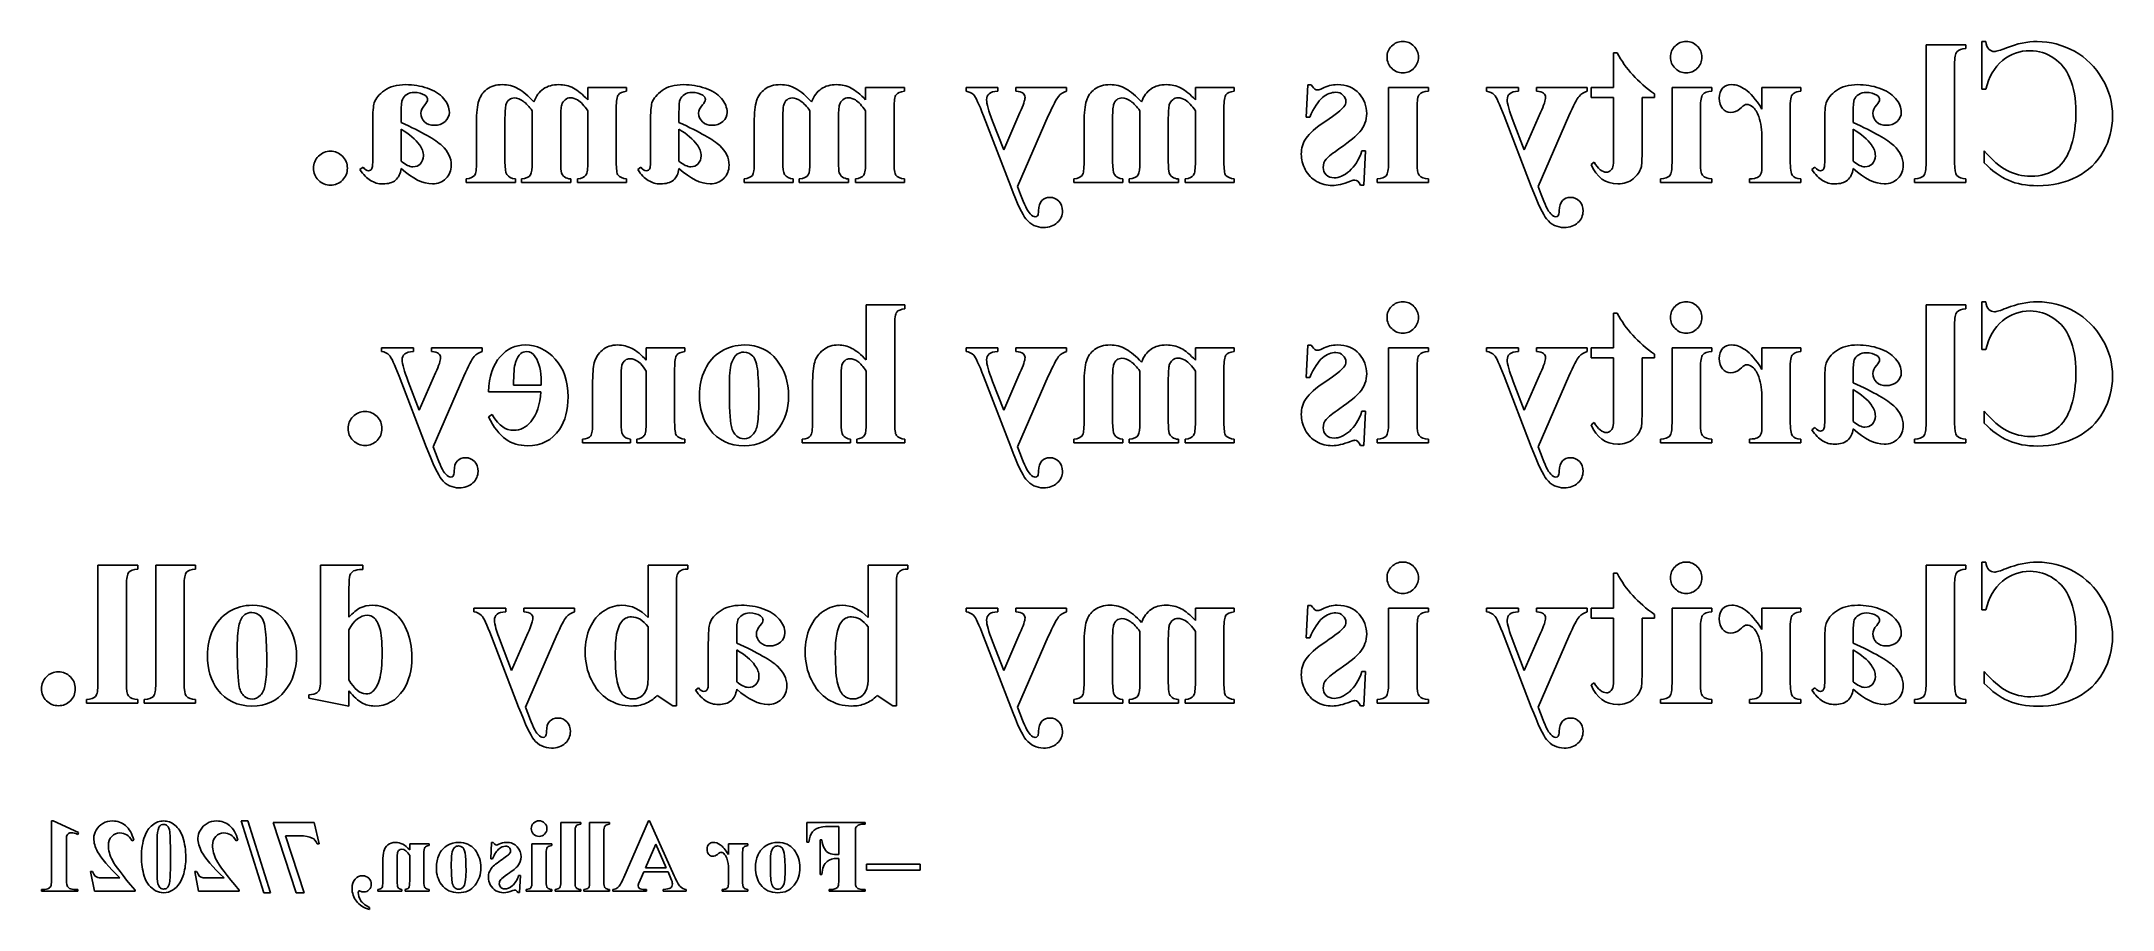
# Model space of a CAD drawing. Extents: x -0.4 to 83.8, y -41.6 to -6.3.
import ezdxf

# ---------------------------------------------------------------- set-up
doc = ezdxf.new("R2010")
doc.units = 0
doc.layers.add('Layer_1', color=7, linetype='CONTINUOUS')

msp = doc.modelspace()

# ---------------------------------------------------------------- linework, layer by layer
at = {"layer": 'Layer_1', "color": 4}
for p, q in [((54.950744, -6.264076), (54.950744, -6.264076)), ((63.661323, -6.722936), (63.524901, -6.722966)), ((63.524901, -6.722966), (63.524901, -8.136826)), ((66.476658, -6.264076), (66.476658, -6.264076)), ((76.229034, -6.396366), (76.229034, -11.200206)), ((77.849609, -6.396366), (76.229034, -6.396366)), ((77.849609, -6.549326), (77.849609, -6.396366)), ((78.655759, -6.268196), (78.494529, -6.268206)), ((78.494529, -6.268206), (78.494529, -8.211246)), ((77.386593, -11.200206), (77.386593, -7.198386)), ((23.390884, -8.136756), (21.815824, -8.136826)), ((21.815824, -8.136826), (21.815824, -8.645326)), ((23.390884, -8.289726), (23.390884, -8.136756)), ((34.685394, -8.136756), (33.110224, -8.136826)), ((33.110224, -8.136826), (33.110224, -8.645326)), ((34.685394, -8.289726), (34.685394, -8.136756)), ((38.488724, -8.136796), (37.194744, -8.136796)), ((37.194744, -8.136796), (37.194744, -8.289766)), ((38.488724, -8.289766), (38.488724, -8.136796)), ((41.279234, -8.136826), (39.224574, -8.136826)), ((39.224574, -8.136826), (39.224574, -8.289796)), ((41.279234, -8.289796), (41.279234, -8.136826)), ((48.096164, -8.136756), (46.521294, -8.136826)), ((46.521294, -8.136826), (46.521294, -8.645326)), ((48.096164, -8.289726), (48.096164, -8.136756)), ((51.089484, -8.029346), (51.027484, -9.348126)), ((51.229984, -8.029346), (51.089484, -8.029346)), ((54.371974, -8.136826), (54.371974, -11.200206)), ((55.992531, -8.136826), (54.371974, -8.136826)), ((55.992531, -8.289796), (55.992531, -8.136826)), ((59.655368, -8.136796), (58.36139, -8.136796)), ((58.36139, -8.136796), (58.36139, -8.289766)), ((59.655368, -8.289766), (59.655368, -8.136796)), ((62.445897, -8.136826), (60.391242, -8.136826)), ((60.391242, -8.136826), (60.391242, -8.289796)), ((62.445897, -8.289796), (62.445897, -8.136826)), ((63.524901, -8.136826), (62.607127, -8.136826)), ((62.607127, -8.136826), (62.607127, -8.546106)), ((65.186812, -8.546076), (65.186812, -8.401386)), ((65.897882, -8.136826), (65.897882, -11.200206)), ((67.518457, -8.136826), (65.897882, -8.136826)), ((67.518457, -8.289796), (67.518457, -8.136826)), ((69.556574, -8.136826), (69.556574, -9.013266)), ((71.135841, -8.136886), (69.556574, -8.136826)), ((71.135841, -8.289856), (71.135841, -8.136886)), ((78.494529, -8.211246), (78.655759, -8.211246)), ((14.225594, -9.558966), (14.225594, -9.170356)), ((19.554464, -9.083526), (19.554464, -11.158846)), ((21.815734, -9.083476), (21.815734, -11.158796)), ((22.973314, -11.158796), (22.973314, -8.975986)), ((25.519984, -9.558966), (25.519984, -9.170356)), ((30.848974, -9.083526), (30.848974, -11.158846)), ((33.110244, -9.083476), (33.110244, -11.158796)), ((34.267824, -11.158796), (34.267824, -8.975986)), ((39.385824, -9.157916), (38.724364, -10.671006)), ((44.259854, -9.083526), (44.259854, -11.158846)), ((46.521124, -9.083476), (46.521124, -11.158796)), ((47.678604, -11.158796), (47.678604, -8.975986)), ((55.529515, -11.200206), (55.529515, -8.942986)), ((60.552471, -9.157916), (59.891012, -10.671006)), ((62.607127, -8.546106), (63.524901, -8.546106)), ((63.524901, -8.546106), (63.524901, -10.931486)), ((64.68245, -10.633806), (64.68245, -8.546076)), ((64.68245, -8.546076), (65.186812, -8.546076)), ((67.055441, -11.200206), (67.055441, -8.942986)), ((70.705896, -11.092776), (70.705896, -8.955436)), ((73.26074, -9.558966), (73.26074, -9.170356)), ((13.072144, -9.558986), (13.072144, -11.059666)), ((14.225594, -11.129926), (14.225594, -9.835946)), ((17.288954, -9.575506), (17.288954, -11.158866)), ((18.446564, -11.158866), (18.446564, -9.496956)), ((20.711964, -11.158796), (20.711964, -9.496886)), ((24.366534, -9.558986), (24.366534, -11.059666)), ((25.519984, -11.129926), (25.519984, -9.835946)), ((28.583354, -9.575506), (28.583354, -11.158866)), ((29.740974, -11.158866), (29.740974, -9.496956)), ((32.006474, -11.158796), (32.006474, -9.496886)), ((37.905814, -9.294356), (39.009624, -12.159296)), ((38.724364, -10.671006), (38.273754, -9.501046)), ((39.290724, -12.159326), (40.539224, -9.294386)), ((41.994424, -9.575506), (41.994424, -11.158866)), ((43.151944, -11.158866), (43.151944, -9.496956)), ((45.417354, -11.158796), (45.417354, -9.496886)), ((51.027484, -9.348126), (51.168044, -9.348126)), ((59.072458, -9.294356), (60.176266, -12.159296)), ((59.891012, -10.671006), (59.440394, -9.501046)), ((60.457388, -12.159326), (61.70589, -9.294386)), ((72.107321, -9.558986), (72.107321, -11.059666)), ((73.26074, -11.129926), (73.26074, -9.835946)), ((11.352374, -10.728916), (11.352374, -10.728916)), ((53.429334, -10.716486), (53.288774, -10.716486)), ((53.363234, -12.105546), (53.429334, -10.716486)), ((69.556579, -10.203946), (69.556579, -11.092786)), ((78.589614, -10.712386), (78.589614, -11.196076)), ((12.675234, -11.373876), (12.551214, -11.473076)), ((14.225534, -11.431736), (14.225594, -11.431716)), ((14.225594, -11.129926), (14.225594, -11.129926)), ((23.969624, -11.373876), (23.845604, -11.473076)), ((25.519914, -11.431736), (25.519984, -11.431716)), ((25.519984, -11.129926), (25.519984, -11.129926)), ((62.73115, -11.171286), (62.607126, -11.262186)), ((69.556579, -11.092786), (69.552479, -11.324296)), ((71.710453, -11.373876), (71.58643, -11.473076)), ((73.26074, -11.129926), (73.26074, -11.129926)), ((73.260746, -11.431736), (73.26074, -11.431716)), ((16.871454, -11.853396), (16.871454, -12.002226)), ((16.871454, -12.002226), (18.868234, -12.002226)), ((18.868234, -12.002226), (18.868234, -11.853396)), ((19.120364, -11.853376), (19.120364, -12.002206)), ((19.120364, -12.002206), (21.121274, -12.002206)), ((21.121274, -12.002206), (21.121274, -11.853376)), ((21.398234, -11.853326), (21.398234, -12.002156)), ((21.398234, -12.002156), (23.390884, -12.002156)), ((23.390884, -12.002156), (23.390884, -11.853326)), ((28.165864, -11.853396), (28.165864, -12.002226)), ((28.165864, -12.002226), (30.162634, -12.002226)), ((30.162634, -12.002226), (30.162634, -11.853396)), ((30.414874, -11.853376), (30.414874, -12.002206)), ((30.414874, -12.002206), (32.415784, -12.002206)), ((32.415784, -12.002206), (32.415784, -11.853376)), ((32.692744, -11.853326), (32.692744, -12.002156)), ((32.692744, -12.002156), (34.685394, -12.002156)), ((34.685394, -12.002156), (34.685394, -11.853326)), ((39.410634, -12.481776), (39.290724, -12.159326)), ((41.576834, -11.853396), (41.576834, -12.002226)), ((41.576834, -12.002226), (43.573604, -12.002226)), ((43.573604, -12.002226), (43.573604, -11.853396)), ((43.825744, -11.853376), (43.825744, -12.002206)), ((43.825744, -12.002206), (45.826654, -12.002206)), ((45.826654, -12.002206), (45.826654, -11.853376)), ((46.103524, -11.853326), (46.103524, -12.002156)), ((46.103524, -12.002156), (48.096164, -12.002156)), ((48.096164, -12.002156), (48.096164, -11.853326)), ((53.226814, -12.105546), (53.363234, -12.105546)), ((53.904804, -11.853396), (53.904804, -12.002226)), ((53.904804, -12.002226), (55.992534, -12.002226)), ((55.992534, -12.002226), (55.992534, -11.853396)), ((60.577276, -12.481776), (60.457388, -12.159326)), ((65.430731, -11.853396), (65.430731, -12.002226)), ((65.430731, -12.002226), (67.518459, -12.002226)), ((67.518459, -12.002226), (67.518459, -11.853396)), ((69.048116, -11.853446), (69.048116, -12.002276)), ((69.048116, -12.002276), (71.135844, -12.002276)), ((71.135844, -12.002276), (71.135844, -11.853446)), ((75.761883, -11.853396), (75.761883, -12.002226)), ((75.761883, -12.002226), (77.849611, -12.002226)), ((77.849611, -12.002226), (77.849611, -11.853396)), ((34.710134, -16.979676), (33.135024, -16.979696)), ((33.135024, -16.979696), (33.135024, -19.216256)), ((34.710134, -17.132646), (34.710134, -16.979676)), ((54.950744, -16.847406), (54.950744, -16.847406)), ((63.524901, -17.306296), (63.524901, -18.720166)), ((63.661323, -17.306376), (63.524901, -17.306296)), ((66.476658, -16.847406), (66.476658, -16.847406)), ((76.229034, -16.979696), (76.229034, -21.783546)), ((77.849609, -16.979696), (76.229034, -16.979696)), ((77.849609, -17.132666), (77.849609, -16.979696)), ((78.655759, -16.851526), (78.494529, -16.851546)), ((78.494529, -16.851546), (78.494529, -18.794576)), ((34.292574, -21.746316), (34.292574, -17.818906)), ((77.386593, -21.783546), (77.386593, -17.781716)), ((14.725834, -18.720236), (13.431854, -18.720236)), ((13.431854, -18.720236), (13.431854, -18.873196)), ((14.725834, -18.873196), (14.725834, -18.720236)), ((17.516344, -18.720166), (15.461684, -18.720166)), ((15.461684, -18.720166), (15.461684, -18.873126)), ((17.516344, -18.873126), (17.516344, -18.720166)), ((25.763894, -18.720146), (24.188804, -18.720166)), ((24.188804, -18.720166), (24.188804, -19.220386)), ((25.763894, -18.873106), (25.763894, -18.720146)), ((28.161764, -18.897946), (28.161724, -18.897926)), ((28.178224, -18.604406), (28.178224, -18.604406)), ((38.488724, -18.720236), (37.194744, -18.720236)), ((37.194744, -18.720236), (37.194744, -18.873196)), ((38.488724, -18.873196), (38.488724, -18.720236)), ((41.279234, -18.720166), (39.224574, -18.720166)), ((39.224574, -18.720166), (39.224574, -18.873126)), ((41.279234, -18.873126), (41.279234, -18.720166)), ((46.521294, -18.720166), (46.521294, -19.228656)), ((48.096164, -18.720196), (46.521294, -18.720166)), ((48.096164, -18.873156), (48.096164, -18.720196)), ((51.089484, -18.612676), (51.027484, -19.931456)), ((51.229984, -18.612676), (51.089484, -18.612676)), ((54.371974, -18.720166), (54.371974, -21.783546)), ((55.992531, -18.720166), (54.371974, -18.720166)), ((55.992531, -18.873126), (55.992531, -18.720166)), ((59.655368, -18.720236), (58.36139, -18.720236)), ((58.36139, -18.720236), (58.36139, -18.873196)), ((59.655368, -18.873196), (59.655368, -18.720236)), ((62.445897, -18.720166), (60.391242, -18.720166)), ((60.391242, -18.720166), (60.391242, -18.873126)), ((62.445897, -18.873126), (62.445897, -18.720166)), ((63.524901, -18.720166), (62.607127, -18.720166)), ((62.607127, -18.720166), (62.607127, -19.129436)), ((62.607127, -19.129436), (63.524901, -19.129436)), ((63.524901, -19.129436), (63.524901, -21.514826)), ((64.68245, -21.217246), (64.68245, -19.129516)), ((64.68245, -19.129516), (65.186812, -19.129516)), ((65.186812, -19.129516), (65.186812, -18.984826)), ((65.897882, -18.720166), (65.897882, -21.783546)), ((67.518457, -18.720166), (65.897882, -18.720166)), ((67.518457, -18.873126), (67.518457, -18.720166)), ((71.135841, -18.720116), (69.556574, -18.720166)), ((69.556574, -18.720166), (69.556574, -19.596596)), ((71.135841, -18.873076), (71.135841, -18.720116)), ((78.494529, -18.794576), (78.655759, -18.794576)), ((14.142924, -19.877786), (15.246734, -22.742726)), ((14.961474, -21.254426), (14.510864, -20.084466)), ((15.622934, -19.741336), (14.961474, -21.254426)), ((15.527834, -22.742656), (16.776334, -19.877716)), ((19.922374, -20.092696), (19.922374, -20.237396)), ((23.167724, -21.742196), (23.167724, -20.022406)), ((24.188844, -19.670986), (24.188844, -21.742176)), ((25.346324, -21.742176), (25.346324, -19.559366)), ((32.109784, -21.746336), (32.109784, -20.022406)), ((33.135034, -19.675126), (33.135034, -21.746316)), ((37.905814, -19.877786), (39.009624, -22.742726)), ((38.724364, -21.254426), (38.273754, -20.084466)), ((39.385824, -19.741336), (38.724364, -21.254426)), ((39.290724, -22.742656), (40.539224, -19.877716)), ((41.994424, -20.158836), (41.994424, -21.742196)), ((43.151944, -21.742196), (43.151944, -20.080286)), ((44.259854, -19.666856), (44.259854, -21.742176)), ((45.417354, -21.742226), (45.417354, -20.080316)), ((46.521124, -19.666906), (46.521124, -21.742226)), ((47.678604, -21.742226), (47.678604, -19.559416)), ((51.027484, -19.931456), (51.168044, -19.931456)), ((55.529515, -21.783546), (55.529515, -19.526316)), ((59.072458, -19.877786), (60.176266, -22.742726)), ((59.891012, -21.254426), (59.440394, -20.084466)), ((60.552471, -19.741336), (59.891012, -21.254426)), ((60.457388, -22.742656), (61.70589, -19.877716)), ((67.055441, -21.783546), (67.055441, -19.526316)), ((70.705896, -21.675996), (70.705896, -19.538656)), ((72.107321, -20.142316), (72.107321, -21.643006)), ((73.26074, -20.142296), (73.26074, -19.753686)), ((17.780924, -20.514316), (17.780924, -20.514366)), ((17.780924, -20.514366), (19.901724, -20.514366)), ((19.922374, -20.237396), (18.797914, -20.237386)), ((22.010174, -20.237386), (22.010174, -21.742196)), ((30.952234, -20.237386), (30.952234, -21.746336)), ((69.556579, -20.787176), (69.556579, -21.676016)), ((73.26074, -21.713266), (73.26074, -20.419286)), ((12.757974, -21.312256), (12.757974, -21.312256)), ((17.921484, -21.436276), (17.780924, -21.527176)), ((53.429334, -21.299826), (53.288774, -21.299826)), ((53.363234, -22.688896), (53.429334, -21.299826)), ((62.73115, -21.754636), (62.607126, -21.845636)), ((69.556579, -21.676016), (69.552479, -21.907526)), ((73.26074, -21.713266), (73.26074, -21.713266)), ((78.589614, -21.295716), (78.589614, -21.779406)), ((21.592574, -22.436736), (21.592574, -22.585556)), ((21.592574, -22.585556), (23.548014, -22.585556)), ((23.548014, -22.585556), (23.548014, -22.436736)), ((23.808454, -22.436716), (23.808454, -22.585536)), ((23.808454, -22.585536), (25.763894, -22.585536)), ((25.763894, -22.585536), (25.763894, -22.436716)), ((30.534664, -22.436736), (30.534664, -22.585556)), ((30.534664, -22.585556), (32.494244, -22.585556)), ((32.494244, -22.585556), (32.494244, -22.436736)), ((32.750574, -22.436716), (32.750574, -22.585536)), ((32.750574, -22.585536), (34.710144, -22.585536)), ((34.710144, -22.585536), (34.710144, -22.436716)), ((41.576834, -22.436736), (41.576834, -22.585556)), ((41.576834, -22.585556), (43.573604, -22.585556)), ((43.573604, -22.585556), (43.573604, -22.436736)), ((43.825744, -22.436716), (43.825744, -22.585536)), ((43.825744, -22.585536), (45.826654, -22.585536)), ((45.826654, -22.585536), (45.826654, -22.436716)), ((46.103524, -22.436766), (46.103524, -22.585586)), ((46.103524, -22.585586), (48.096164, -22.585586)), ((48.096164, -22.585586), (48.096164, -22.436766)), ((53.226814, -22.688896), (53.363234, -22.688896)), ((53.904804, -22.436736), (53.904804, -22.585556)), ((53.904804, -22.585556), (55.992534, -22.585556)), ((55.992534, -22.585556), (55.992534, -22.436736)), ((65.430731, -22.436736), (65.430731, -22.585556)), ((65.430731, -22.585556), (67.518459, -22.585556)), ((67.518459, -22.585556), (67.518459, -22.436736)), ((69.048116, -22.436676), (69.048116, -22.585496)), ((69.048116, -22.585496), (71.135844, -22.585496)), ((71.135844, -22.585496), (71.135844, -22.436676)), ((71.710453, -21.957206), (71.58643, -22.056406)), ((73.260746, -22.015066), (73.26074, -22.015056)), ((75.761883, -22.436736), (75.761883, -22.585556)), ((75.761883, -22.585556), (77.849611, -22.585556)), ((77.849611, -22.585556), (77.849611, -22.436736)), ((15.647744, -23.065206), (15.527834, -22.742656)), ((39.410634, -23.065206), (39.290724, -22.742656)), ((60.577276, -23.065206), (60.457388, -22.742656)), ((1.897654, -27.563036), (1.897654, -32.366876)), ((3.518214, -27.563036), (1.897654, -27.563036)), ((3.518214, -27.715996), (3.518214, -27.563036)), ((4.245834, -27.563036), (4.245834, -32.366876)), ((5.866394, -27.563036), (4.245834, -27.563036)), ((5.866394, -27.715996), (5.866394, -27.563036)), ((10.947234, -27.563036), (10.947234, -32.011336)), ((12.662884, -27.563036), (10.947234, -27.563036)), ((12.662884, -27.736666), (12.662884, -27.563036)), ((24.271484, -27.563036), (24.271484, -29.692106)), ((25.875484, -27.563106), (24.271484, -27.563036)), ((25.875484, -27.716066), (25.875484, -27.563106)), ((33.217714, -27.563036), (33.217714, -29.692106)), ((34.821704, -27.563106), (33.217714, -27.563036)), ((34.821704, -27.716066), (34.821704, -27.563106)), ((54.950744, -27.430746), (54.950744, -27.430746)), ((66.476658, -27.430746), (66.476658, -27.430746)), ((76.229034, -27.563036), (76.229034, -32.366876)), ((77.849605, -27.563036), (76.229034, -27.563036)), ((77.849605, -27.715996), (77.849605, -27.563036)), ((78.655759, -27.434856), (78.494529, -27.434876)), ((78.494529, -27.434876), (78.494529, -29.377906)), ((3.055174, -32.366876), (3.055174, -28.365056)), ((5.403354, -32.366876), (5.403354, -28.365056)), ((12.104784, -29.671456), (12.104784, -28.505636)), ((25.416634, -33.280536), (25.416634, -28.365076)), ((34.362854, -33.280536), (34.362854, -28.365076)), ((63.661323, -27.889596), (63.524901, -27.889626)), ((63.524901, -27.889626), (63.524901, -29.303496)), ((77.386589, -32.366876), (77.386589, -28.365056)), ((8.169114, -29.187736), (8.169114, -29.187736)), ((18.479614, -29.303566), (17.185634, -29.303566)), ((17.185634, -29.303566), (17.185634, -29.456526)), ((18.479614, -29.456526), (18.479614, -29.303566)), ((21.270114, -29.303496), (19.215464, -29.303496)), ((19.215464, -29.303496), (19.215464, -29.456456)), ((21.270114, -29.456456), (21.270114, -29.303496)), ((38.488724, -29.303566), (37.194744, -29.303566)), ((37.194744, -29.303566), (37.194744, -29.456526)), ((38.488724, -29.456526), (38.488724, -29.303566)), ((41.279234, -29.303496), (39.224574, -29.303496)), ((39.224574, -29.303496), (39.224574, -29.456456)), ((41.279234, -29.456456), (41.279234, -29.303496)), ((46.521294, -29.303496), (46.521294, -29.811996)), ((48.096264, -29.303496), (46.521294, -29.303496)), ((48.096264, -29.456456), (48.096264, -29.303496)), ((51.089484, -29.196006), (51.027484, -30.514786)), ((51.229984, -29.196016), (51.089484, -29.196006)), ((54.371974, -29.303496), (54.371974, -32.366876)), ((55.992541, -29.303496), (54.371974, -29.303496)), ((55.992541, -29.456456), (55.992541, -29.303496)), ((59.655368, -29.303566), (58.36139, -29.303566)), ((58.36139, -29.303566), (58.36139, -29.456526)), ((59.655368, -29.456526), (59.655368, -29.303566)), ((62.445897, -29.303496), (60.391242, -29.303496)), ((60.391242, -29.303496), (60.391242, -29.456456)), ((62.445897, -29.456456), (62.445897, -29.303496)), ((63.524901, -29.303496), (62.607127, -29.303496)), ((62.607127, -29.303496), (62.607127, -29.712776)), ((65.897882, -29.303496), (65.897882, -32.366876)), ((67.518453, -29.303496), (65.897882, -29.303496)), ((67.518453, -29.456456), (67.518453, -29.303496)), ((69.556574, -29.303496), (69.556574, -30.179926)), ((71.135803, -29.303516), (69.556574, -29.303496)), ((71.135803, -29.456476), (71.135803, -29.303516)), ((78.494529, -29.377906), (78.655759, -29.377906)), ((8.152644, -29.481276), (8.152614, -29.481266)), ((12.104804, -32.218116), (12.104784, -30.184066)), ((24.271484, -30.060036), (24.271484, -31.779826)), ((24.271484, -30.060036), (24.271484, -30.060036)), ((33.217714, -30.060036), (33.217714, -31.779826)), ((33.217724, -30.060036), (33.217714, -30.060036)), ((44.259854, -30.250186), (44.259854, -32.325516)), ((46.521224, -30.250146), (46.521224, -32.325476)), ((47.678704, -32.325536), (47.678704, -30.142716)), ((55.529525, -32.366876), (55.529525, -30.109646)), ((62.607127, -29.712776), (63.524901, -29.712776)), ((63.524901, -29.712776), (63.524901, -32.098156)), ((64.68245, -31.800466), (64.68245, -29.712746)), ((64.68245, -29.712746), (65.186812, -29.712746)), ((65.186812, -29.712746), (65.186812, -29.568046)), ((67.055437, -32.366876), (67.055437, -30.109646)), ((70.705858, -32.259386), (70.705858, -30.122046)), ((17.896704, -30.461116), (19.000504, -33.326056)), ((18.715254, -31.837756), (18.264634, -30.667806)), ((19.376714, -30.324676), (18.715254, -31.837756)), ((19.281604, -33.325986), (20.530114, -30.461046)), ((26.714714, -30.725636), (26.714714, -32.226326)), ((27.868164, -30.725626), (27.868164, -30.337026)), ((27.868164, -32.296596), (27.868164, -31.002616)), ((37.905814, -30.461116), (39.009624, -33.326056)), ((38.724364, -31.837756), (38.273754, -30.667806)), ((39.385824, -30.324676), (38.724364, -31.837756)), ((39.290724, -33.325986), (40.539224, -30.461046)), ((41.994424, -30.742166), (41.994424, -32.325536)), ((43.151944, -32.325536), (43.151944, -30.663616)), ((45.417454, -32.325486), (45.417454, -30.663566)), ((51.027484, -30.514786), (51.168044, -30.514786)), ((59.072458, -30.461116), (60.176266, -33.326056)), ((59.891012, -31.837756), (59.440394, -30.667806)), ((60.552471, -30.324676), (59.891012, -31.837756)), ((60.457388, -33.325986), (61.70589, -30.461046)), ((72.107321, -30.725636), (72.107321, -32.226326)), ((73.26074, -30.725626), (73.26074, -30.337026)), ((73.26074, -32.296596), (73.26074, -31.002616)), ((0.289484, -31.895586), (0.289484, -31.895586)), ((53.429334, -31.883166), (53.288774, -31.883166)), ((53.363234, -33.272226), (53.429334, -31.883166)), ((69.556579, -31.370506), (69.556579, -32.259336)), ((78.589614, -31.879046), (78.589614, -32.362736)), ((10.471814, -32.829916), (10.471814, -32.966336)), ((12.104784, -33.284666), (12.104784, -32.672816)), ((26.317804, -32.540526), (26.193774, -32.639726)), ((27.868094, -32.598386), (27.868164, -32.598386)), ((27.868164, -32.296596), (27.868164, -32.296596)), ((62.73115, -32.337956), (62.607126, -32.428856)), ((69.556579, -32.259336), (69.552479, -32.490846)), ((71.710453, -32.540526), (71.58643, -32.639726)), ((73.26074, -32.296596), (73.26074, -32.296596)), ((73.260746, -32.598386), (73.26074, -32.598386)), ((1.430484, -33.020066), (1.430484, -33.168896)), ((1.430484, -33.168896), (3.518214, -33.168896)), ((3.518214, -33.168896), (3.518214, -33.020066)), ((3.778664, -33.020066), (3.778664, -33.168896)), ((3.778664, -33.168896), (5.866394, -33.168896)), ((5.866394, -33.168896), (5.866394, -33.020066)), ((10.471814, -32.966336), (12.104784, -33.284666)), ((19.401504, -33.648546), (19.281604, -33.325986)), ((24.635284, -32.862986), (25.276074, -33.280536)), ((25.276074, -33.280536), (25.416634, -33.280536)), ((33.581514, -32.862986), (34.222294, -33.280536)), ((34.222294, -33.280536), (34.362854, -33.280536)), ((39.410634, -33.648546), (39.290724, -33.325986)), ((41.576834, -33.020066), (41.576834, -33.168896)), ((41.576834, -33.168896), (43.573604, -33.168896)), ((43.573604, -33.168896), (43.573604, -33.020066)), ((43.825744, -33.020046), (43.825744, -33.168876)), ((43.825744, -33.168876), (45.826754, -33.168876)), ((45.826754, -33.168876), (45.826754, -33.020066)), ((46.103624, -33.020006), (46.103624, -33.168836)), ((46.103624, -33.168836), (48.096264, -33.168836)), ((48.096264, -33.168836), (48.096264, -33.020066)), ((53.226814, -33.272226), (53.363234, -33.272226)), ((53.904804, -33.020066), (53.904804, -33.168896)), ((53.904804, -33.168896), (55.992544, -33.168896)), ((55.992544, -33.168896), (55.992544, -33.020066)), ((60.577276, -33.648546), (60.457388, -33.325986)), ((65.430731, -33.020066), (65.430731, -33.168896)), ((65.430731, -33.168896), (67.518455, -33.168896)), ((67.518455, -33.168896), (67.518455, -33.020066)), ((69.048116, -33.020006), (69.048116, -33.168836)), ((69.048116, -33.168836), (71.135806, -33.168836)), ((71.135806, -33.168836), (71.135806, -33.020066)), ((75.761883, -33.020066), (75.761883, -33.168896)), ((75.761883, -33.168896), (77.849607, -33.168896)), ((77.849607, -33.168896), (77.849607, -33.020066)), ((0.080724, -37.957496), (0.012514, -37.957536)), ((0.012514, -37.957536), (0.012514, -40.249906)), ((1.112184, -38.428786), (0.080724, -37.957496)), ((1.074984, -38.503186), (1.112184, -38.428786)), ((3.278464, -38.761596), (3.354964, -38.734696)), ((7.511794, -38.761596), (7.588294, -38.734696)), ((7.726774, -37.951336), (8.646614, -40.882426)), ((7.987214, -37.951336), (7.726774, -37.951336)), ((8.911194, -40.882426), (7.987214, -37.951336)), ((10.686844, -38.015436), (9.016664, -38.015436)), ((9.016664, -38.015436), (9.957174, -40.876236)), ((10.281654, -40.876216), (9.518904, -38.563186)), ((9.518904, -38.563186), (10.099754, -38.563186)), ((10.889414, -38.885666), (10.686844, -38.015436)), ((19.833554, -37.949266), (19.833524, -37.949266)), ((20.716154, -38.015416), (20.716154, -40.417336)), ((21.526484, -38.015466), (20.716154, -38.015416)), ((21.295014, -40.417366), (21.295014, -38.416456)), ((21.526484, -38.091966), (21.526484, -38.015466)), ((21.890244, -38.015416), (21.890244, -40.417336)), ((22.700574, -38.015466), (21.890244, -38.015416)), ((22.469104, -40.417366), (22.469104, -38.416456)), ((22.700574, -38.091966), (22.700574, -38.015466)), ((24.285934, -37.957526), (23.275144, -40.256096)), ((24.325234, -37.957526), (24.285934, -37.957526)), ((25.327764, -40.194086), (24.325234, -37.957526)), ((33.087514, -38.015536), (30.722804, -38.015536)), ((30.722804, -38.015536), (30.722804, -38.819616)), ((31.328434, -38.726486), (31.256134, -38.726486)), ((31.256134, -38.726486), (31.256134, -40.134156)), ((31.758354, -38.176766), (32.018824, -38.176646)), ((32.018824, -38.176646), (32.018824, -39.327996)), ((32.692784, -40.338866), (32.692784, -38.495046)), ((32.994514, -38.092036), (33.087514, -38.092036)), ((33.087514, -38.092036), (33.087514, -38.015536)), ((0.614014, -40.249876), (0.614014, -38.796726)), ((3.662954, -39.416896), (3.662934, -39.416876)), ((4.307634, -40.301776), (4.299584, -39.412876)), ((10.810814, -38.885666), (10.889414, -38.885666)), ((14.062224, -40.396616), (14.062224, -39.536716)), ((14.572754, -39.361046), (14.572754, -40.396646)), ((15.360284, -38.885496), (14.572864, -38.885646)), ((14.572864, -38.885646), (14.572864, -39.135756)), ((15.151544, -40.396556), (15.151544, -39.305146)), ((15.360284, -38.961996), (15.360284, -38.885496)), ((16.559674, -38.974516), (16.559574, -38.974526)), ((16.567574, -38.827766), (16.567574, -38.827766)), ((17.902894, -38.831896), (17.871894, -39.491296)), ((17.871894, -39.491296), (17.942194, -39.491296)), ((17.973204, -38.831906), (17.902894, -38.831896)), ((19.544134, -38.885646), (19.544134, -40.417336)), ((20.354464, -38.885706), (19.544134, -38.885646)), ((20.122994, -40.417366), (20.122994, -39.288746)), ((20.354464, -38.962206), (20.354464, -38.885706)), ((24.157824, -39.867496), (24.575374, -38.902176)), ((24.575374, -38.902176), (25.005324, -39.867496)), ((27.533314, -38.885646), (27.533314, -39.323856)), ((28.322804, -38.885656), (27.533314, -38.885646)), ((28.107814, -40.363656), (28.107814, -39.294996)), ((28.322804, -38.962156), (28.322804, -38.885656)), ((29.532514, -38.974516), (29.532424, -38.974526)), ((29.540424, -38.827766), (29.540424, -38.827766)), ((30.722804, -38.819616), (30.807504, -38.819616)), ((32.018824, -39.327996), (31.938224, -39.327996)), ((31.938224, -39.480966), (32.018824, -39.480966)), ((32.018824, -39.480966), (32.018824, -40.338796)), ((1.672394, -40.008006), (1.597994, -40.008006)), ((1.597994, -40.008006), (1.755044, -40.818346)), ((2.792744, -40.276706), (2.187094, -40.276706)), ((5.905734, -40.008006), (5.831334, -40.008006)), ((5.831334, -40.008006), (5.988374, -40.818346)), ((7.026074, -40.276706), (6.420424, -40.276706)), ((13.483494, -39.644266), (13.483494, -40.396676)), ((19.072884, -40.175576), (19.002584, -40.175576)), ((19.039784, -40.870106), (19.072884, -40.175576)), ((23.938644, -40.369716), (24.087524, -40.020456)), ((24.087524, -40.020456), (25.077644, -40.020456)), ((25.005324, -39.867496), (24.157824, -39.867496)), ((25.077644, -40.020456), (25.195464, -40.293306)), ((27.533214, -40.363636), (27.531214, -40.479396)), ((27.533214, -39.919226), (27.533214, -40.363636)), ((31.256134, -40.134156), (31.328434, -40.134156)), ((35.334384, -39.714536), (33.149504, -39.714536)), ((33.149504, -39.714536), (33.149504, -39.964646)), ((33.149504, -39.964646), (35.334384, -39.964646)), ((35.334384, -39.964646), (35.334384, -39.714536)), ((-0.336796, -40.741886), (-0.400896, -40.741886)), ((-0.400896, -40.741886), (-0.400896, -40.818386)), ((-0.400896, -40.818386), (1.074984, -40.818386)), ((1.074984, -40.741886), (1.000584, -40.741886)), ((1.074984, -40.818386), (1.074984, -40.741886)), ((1.755044, -40.818346), (3.404554, -40.818346)), ((3.404554, -40.818346), (3.404554, -40.772846)), ((5.988374, -40.818346), (7.637884, -40.818346)), ((7.637884, -40.818346), (7.637884, -40.772846)), ((8.646614, -40.882426), (8.911194, -40.882426)), ((9.957174, -40.876236), (10.281654, -40.876216)), ((13.274704, -40.743926), (13.274704, -40.818326)), ((13.274704, -40.818326), (14.252414, -40.818326)), ((14.252414, -40.818326), (14.252414, -40.743926)), ((14.382564, -40.743866), (14.382564, -40.818266)), ((14.382564, -40.818266), (15.360284, -40.818266)), ((15.360284, -40.818266), (15.360284, -40.743866)), ((18.971584, -40.870106), (19.039784, -40.870106)), ((19.310594, -40.743946), (19.310594, -40.818346)), ((19.310594, -40.818346), (20.354464, -40.818346)), ((20.354464, -40.818346), (20.354464, -40.743946)), ((20.482614, -40.743946), (20.482614, -40.818346)), ((20.482614, -40.818346), (21.526484, -40.818346)), ((21.526484, -40.818346), (21.526484, -40.743946)), ((21.656704, -40.743946), (21.656704, -40.818346)), ((21.656704, -40.818346), (22.700574, -40.818346)), ((22.700574, -40.818346), (22.700574, -40.743946)), ((22.838994, -40.741836), (22.838994, -40.818336)), ((22.838994, -40.818336), (24.194984, -40.818336)), ((24.194984, -40.741836), (24.139184, -40.741836)), ((24.194984, -40.818336), (24.194984, -40.741836)), ((24.883344, -40.741856), (24.883344, -40.818356)), ((24.883344, -40.818356), (25.815584, -40.818356)), ((25.815584, -40.818356), (25.815584, -40.741856)), ((27.278954, -40.743986), (27.278954, -40.818386)), ((27.278954, -40.818386), (28.322814, -40.818386)), ((28.322814, -40.818386), (28.322814, -40.743986)), ((31.715014, -40.741916), (31.622014, -40.741916)), ((31.622014, -40.741916), (31.622014, -40.818416)), ((31.622014, -40.818416), (33.087554, -40.818416)), ((33.087554, -40.741916), (32.994554, -40.741916)), ((33.087554, -40.818416), (33.087554, -40.741916)), ((12.937824, -41.560416), (12.937824, -41.469516)), ((12.937834, -41.560526), (12.937824, -41.560416))]:
    msp.add_line(p, q, dxfattribs=at)
for points in [[(54.495994, -6.454246), (54.371974, -6.578266), (54.309964, -6.728473), (54.309964, -6.904866)], [(54.950744, -6.264076), (54.771604, -6.264076), (54.620021, -6.327466), (54.495994, -6.454246)], [(55.401364, -6.454246), (55.277344, -6.327466), (55.127137, -6.264076), (54.950744, -6.264076)], [(55.5874, -6.904866), (55.5874, -6.728473), (55.525388, -6.578266), (55.401364, -6.454246)], [(64.302111, -7.628306), (64.05682, -7.358206), (63.843224, -7.056416), (63.661323, -6.722936)], [(66.021906, -6.454246), (65.897882, -6.578266), (65.83587, -6.728473), (65.83587, -6.904866)], [(66.476658, -6.264076), (66.297513, -6.264076), (66.145929, -6.327466), (66.021906, -6.454246)], [(66.927277, -6.454246), (66.803254, -6.327466), (66.653047, -6.264076), (66.476658, -6.264076)], [(67.113312, -6.904866), (67.113312, -6.728473), (67.0513, -6.578266), (66.927277, -6.454246)], [(77.386593, -7.198386), (77.386593, -6.928293), (77.418286, -6.756039), (77.481673, -6.681626)], [(77.481673, -6.681626), (77.54506, -6.604453), (77.667705, -6.560353), (77.849609, -6.549326)], [(78.783917, -6.578256), (78.71777, -6.512123), (78.675051, -6.408769), (78.655759, -6.268196)], [(79.011293, -6.673356), (78.923099, -6.673356), (78.847307, -6.641656), (78.783917, -6.578256)], [(79.494985, -6.524526), (79.241426, -6.623746), (79.080195, -6.673356), (79.011293, -6.673356)], [(79.333754, -7.045426), (79.664483, -6.775326), (80.03931, -6.640276), (80.458233, -6.640276)], [(80.743487, -6.268206), (80.349368, -6.268206), (79.933201, -6.353646), (79.494985, -6.524526)], [(80.458233, -6.640276), (80.808255, -6.640276), (81.129338, -6.740873), (81.421482, -6.942066)], [(82.260707, -6.665086), (81.783906, -6.400499), (81.278166, -6.268206), (80.743487, -6.268206)], [(83.393454, -7.781296), (83.112335, -7.301736), (82.734752, -6.929666), (82.260707, -6.665086)], [(54.309964, -6.904866), (54.309964, -7.081253), (54.373351, -7.231459), (54.500124, -7.355486)], [(54.500124, -7.355486), (54.624151, -7.479506), (54.774357, -7.541516), (54.950744, -7.541516)], [(54.950744, -7.541516), (55.127137, -7.541516), (55.277344, -7.479506), (55.401364, -7.355486)], [(55.401364, -7.355486), (55.525388, -7.231459), (55.5874, -7.081253), (55.5874, -6.904866)], [(65.83587, -6.904866), (65.83587, -7.081253), (65.89926, -7.231459), (66.02604, -7.355486)], [(66.02604, -7.355486), (66.150063, -7.479506), (66.300269, -7.541516), (66.476658, -7.541516)], [(66.476658, -7.541516), (66.653047, -7.541516), (66.803254, -7.479506), (66.927277, -7.355486)], [(66.927277, -7.355486), (67.0513, -7.231459), (67.113312, -7.081253), (67.113312, -6.904866)], [(78.655759, -8.211246), (78.777026, -7.704126), (79.003025, -7.315519), (79.333754, -7.045426)], [(81.421482, -6.942066), (81.713626, -7.143259), (81.927222, -7.406466), (82.06227, -7.731686)], [(13.547584, -8.256736), (13.332611, -8.411076), (13.193431, -8.579196), (13.130044, -8.761096)], [(14.415754, -8.021096), (14.049194, -8.021096), (13.759804, -8.099643), (13.547584, -8.256736)], [(15.292184, -8.165786), (15.011064, -8.069326), (14.718921, -8.021096), (14.415754, -8.021096)], [(14.452954, -8.422086), (14.541147, -8.364219), (14.640367, -8.335286), (14.750614, -8.335286)], [(14.750614, -8.335286), (14.929761, -8.335286), (15.077211, -8.375249), (15.192964, -8.455176)], [(15.949504, -8.583336), (15.792411, -8.401436), (15.573304, -8.262253), (15.292184, -8.165786)], [(17.714784, -8.207106), (17.554931, -8.328373), (17.444687, -8.484093), (17.384054, -8.674266)], [(18.351434, -8.021076), (18.084094, -8.021076), (17.871877, -8.083086), (17.714784, -8.207106)], [(18.988084, -8.186436), (18.784137, -8.076196), (18.571921, -8.021076), (18.351434, -8.021076)], [(19.620604, -8.723876), (19.400117, -8.475829), (19.189277, -8.296683), (18.988084, -8.186436)], [(20.009214, -8.194706), (19.841094, -8.310459), (19.711557, -8.486849), (19.620604, -8.723876)], [(20.633464, -8.021076), (20.385417, -8.021076), (20.177334, -8.078953), (20.009214, -8.194706)], [(21.228774, -8.161636), (21.046874, -8.067929), (20.848437, -8.021076), (20.633464, -8.021076)], [(21.815824, -8.645326), (21.603604, -8.413813), (21.407921, -8.252583), (21.228774, -8.161636)], [(23.056014, -8.430286), (23.108347, -8.358626), (23.219971, -8.311773), (23.390884, -8.289726)], [(24.841984, -8.256736), (24.627011, -8.411076), (24.487827, -8.579196), (24.424434, -8.761096)], [(25.710144, -8.021096), (25.343584, -8.021096), (25.054197, -8.099643), (24.841984, -8.256736)], [(26.586574, -8.165786), (26.305454, -8.069326), (26.013311, -8.021096), (25.710144, -8.021096)], [(25.747354, -8.422086), (25.835547, -8.364219), (25.934764, -8.335286), (26.045004, -8.335286)], [(26.045004, -8.335286), (26.224151, -8.335286), (26.371601, -8.375249), (26.487354, -8.455176)], [(27.243904, -8.583336), (27.086804, -8.401436), (26.867694, -8.262253), (26.586574, -8.165786)], [(29.009184, -8.207106), (28.849331, -8.328373), (28.739087, -8.484093), (28.678454, -8.674266)], [(29.645834, -8.021076), (29.378494, -8.021076), (29.166277, -8.083086), (29.009184, -8.207106)], [(30.282484, -8.186436), (30.078537, -8.076196), (29.866321, -8.021076), (29.645834, -8.021076)], [(30.915004, -8.723876), (30.694517, -8.475829), (30.483677, -8.296683), (30.282484, -8.186436)], [(31.303614, -8.194706), (31.135494, -8.310459), (31.005957, -8.486849), (30.915004, -8.723876)], [(31.927864, -8.021076), (31.679817, -8.021076), (31.471734, -8.078953), (31.303614, -8.194706)], [(32.523174, -8.161636), (32.341274, -8.067929), (32.142837, -8.021076), (31.927864, -8.021076)], [(33.110224, -8.645326), (32.898004, -8.413813), (32.702321, -8.252583), (32.523174, -8.161636)], [(34.350524, -8.430286), (34.402924, -8.358626), (34.514547, -8.311773), (34.685394, -8.289726)], [(37.194744, -8.289766), (37.321524, -8.303566), (37.424877, -8.353173), (37.504804, -8.438586)], [(38.029834, -8.632886), (38.029834, -8.530913), (38.064287, -8.449606), (38.133194, -8.388966)], [(38.133194, -8.388966), (38.199327, -8.328366), (38.317837, -8.295299), (38.488724, -8.289766)], [(39.224574, -8.289796), (39.359621, -8.295129), (39.454707, -8.321296), (39.509834, -8.368296)], [(39.509834, -8.368296), (39.564967, -8.415163), (39.592534, -8.471663), (39.592534, -8.537796)], [(40.956774, -8.496496), (41.044967, -8.397276), (41.152454, -8.328376), (41.279234, -8.289796)], [(42.420244, -8.207106), (42.260397, -8.328373), (42.150157, -8.484093), (42.089524, -8.674266)], [(43.056904, -8.021076), (42.789564, -8.021076), (42.577344, -8.083086), (42.420244, -8.207106)], [(43.693554, -8.186436), (43.489607, -8.076196), (43.277391, -8.021076), (43.056904, -8.021076)], [(44.326074, -8.723876), (44.105587, -8.475829), (43.894747, -8.296683), (43.693554, -8.186436)], [(44.714684, -8.194706), (44.546564, -8.310459), (44.417027, -8.486849), (44.326074, -8.723876)], [(45.338934, -8.021076), (45.090887, -8.021076), (44.882804, -8.078953), (44.714684, -8.194706)], [(45.934244, -8.161636), (45.752344, -8.067929), (45.553907, -8.021076), (45.338934, -8.021076)], [(46.521294, -8.645326), (46.309074, -8.413813), (46.113391, -8.252583), (45.934244, -8.161636)], [(47.761304, -8.430286), (47.813637, -8.358626), (47.925257, -8.311773), (48.096164, -8.289726)], [(51.374674, -8.207106), (51.344341, -8.185039), (51.296111, -8.125786), (51.229984, -8.029346)], [(51.494564, -8.236006), (51.444964, -8.236006), (51.405001, -8.226373), (51.374674, -8.207106)], [(51.676464, -8.174006), (51.602051, -8.215339), (51.541417, -8.236006), (51.494564, -8.236006)], [(52.284184, -8.021046), (52.074724, -8.021046), (51.872151, -8.072033), (51.676464, -8.174006)], [(51.693074, -8.546106), (51.872221, -8.402793), (52.051367, -8.331136), (52.230514, -8.331136)], [(52.230514, -8.331136), (52.343507, -8.331136), (52.439967, -8.369719), (52.519894, -8.446886)], [(53.177154, -8.384846), (52.970447, -8.142313), (52.672791, -8.021046), (52.284184, -8.021046)], [(53.483074, -9.190996), (53.483074, -8.893343), (53.381101, -8.624626), (53.177154, -8.384846)], [(55.624595, -8.422086), (55.687982, -8.344913), (55.810627, -8.300816), (55.992531, -8.289796)], [(58.36139, -8.289766), (58.488169, -8.303566), (58.591522, -8.353173), (58.671449, -8.438586)], [(59.196481, -8.632886), (59.196481, -8.530913), (59.230932, -8.449606), (59.299834, -8.388966)], [(59.299834, -8.388966), (59.365981, -8.328366), (59.484492, -8.295299), (59.655368, -8.289766)], [(60.391242, -8.289796), (60.52629, -8.295129), (60.621375, -8.321296), (60.676496, -8.368296)], [(60.676496, -8.368296), (60.731616, -8.415163), (60.759176, -8.471663), (60.759176, -8.537796)], [(62.123436, -8.496496), (62.211631, -8.397276), (62.319118, -8.328376), (62.445897, -8.289796)], [(65.186812, -8.401386), (64.839546, -8.156093), (64.544646, -7.898399), (64.302111, -7.628306)], [(67.150521, -8.422086), (67.213908, -8.344913), (67.336553, -8.300816), (67.518457, -8.289796)], [(67.956672, -8.165766), (67.862965, -8.259473), (67.816112, -8.393143), (67.816112, -8.566776)], [(68.324608, -8.021076), (68.170268, -8.021076), (68.047623, -8.069306), (67.956672, -8.165766)], [(68.882713, -8.219516), (68.689788, -8.087223), (68.503753, -8.021076), (68.324608, -8.021076)], [(69.556574, -9.013266), (69.300259, -8.613633), (69.075638, -8.349049), (68.882713, -8.219516)], [(70.738966, -8.533756), (70.766526, -8.456583), (70.806489, -8.400083), (70.858855, -8.364256)], [(70.858855, -8.364256), (70.911222, -8.328456), (71.00355, -8.303656), (71.135841, -8.289856)], [(72.582746, -8.256736), (72.367772, -8.411076), (72.22859, -8.579196), (72.165201, -8.761096)], [(73.45091, -8.021096), (73.084352, -8.021096), (72.794964, -8.099643), (72.582746, -8.256736)], [(74.327343, -8.165786), (74.046223, -8.069326), (73.754079, -8.021096), (73.45091, -8.021096)], [(73.488117, -8.422086), (73.576312, -8.364219), (73.675531, -8.335286), (73.785774, -8.335286)], [(73.785774, -8.335286), (73.964919, -8.335286), (74.112369, -8.375249), (74.228124, -8.455176)], [(74.984667, -8.583336), (74.82757, -8.401436), (74.608462, -8.262253), (74.327343, -8.165786)], [(82.06227, -7.731686), (82.235903, -8.147853), (82.322719, -8.610873), (82.322719, -9.120746)], [(83.811, -9.302646), (83.811, -8.767973), (83.671818, -8.260856), (83.393454, -7.781296)], [(13.130044, -8.761096), (13.091444, -8.876856), (13.072144, -9.142819), (13.072144, -9.558986)], [(14.225594, -9.170356), (14.225594, -8.878216), (14.242127, -8.694936), (14.275194, -8.620516)], [(14.275194, -8.620516), (14.305527, -8.543349), (14.364781, -8.477206), (14.452954, -8.422086)], [(15.184694, -8.843786), (15.079961, -8.962293), (15.027594, -9.076669), (15.027594, -9.186916)], [(15.027594, -9.186916), (15.027594, -9.321963), (15.078584, -9.437716), (15.180564, -9.534176)], [(15.300454, -8.628806), (15.300454, -8.686673), (15.261867, -8.758333), (15.184694, -8.843786)], [(15.192964, -8.455176), (15.264624, -8.504776), (15.300454, -8.562653), (15.300454, -8.628806)], [(16.185154, -9.149706), (16.185154, -8.951273), (16.106604, -8.762483), (15.949504, -8.583336)], [(16.011514, -9.517646), (16.127274, -9.412913), (16.185154, -9.290266), (16.185154, -9.149706)], [(17.384054, -8.674266), (17.320654, -8.861679), (17.288954, -9.162093), (17.288954, -9.575506)], [(18.446564, -9.496956), (18.446564, -9.152443), (18.460331, -8.933333), (18.487864, -8.839626)], [(18.487864, -8.839626), (18.515397, -8.745919), (18.559494, -8.677019), (18.620154, -8.632926)], [(18.620154, -8.632926), (18.678021, -8.586059), (18.746921, -8.562626), (18.826854, -8.562626)], [(18.826854, -8.562626), (18.945367, -8.562626), (19.065257, -8.606723), (19.186524, -8.694916)], [(19.186524, -8.694916), (19.307791, -8.780356), (19.430437, -8.909893), (19.554464, -9.083526)], [(20.711964, -9.496886), (20.711964, -9.146859), (20.725731, -8.927749), (20.753264, -8.839556)], [(20.753264, -8.839556), (20.780797, -8.751363), (20.827651, -8.682463), (20.893824, -8.632856)], [(20.893824, -8.632856), (20.957224, -8.583256), (21.026127, -8.558456), (21.100534, -8.558456)], [(21.100534, -8.558456), (21.210774, -8.558456), (21.311371, -8.587389), (21.402324, -8.645256)], [(21.402324, -8.645256), (21.531857, -8.730696), (21.669661, -8.876769), (21.815734, -9.083476)], [(22.973314, -8.975986), (22.973314, -8.683839), (23.000881, -8.501939), (23.056014, -8.430286)], [(24.424434, -8.761096), (24.385834, -8.876856), (24.366534, -9.142819), (24.366534, -9.558986)], [(25.519984, -9.170356), (25.519984, -8.878216), (25.536517, -8.694936), (25.569584, -8.620516)], [(25.569584, -8.620516), (25.599917, -8.543349), (25.659174, -8.477206), (25.747354, -8.422086)], [(26.479094, -8.843786), (26.374361, -8.962293), (26.321994, -9.076669), (26.321994, -9.186916)], [(26.321994, -9.186916), (26.321994, -9.321963), (26.372981, -9.437716), (26.474954, -9.534176)], [(26.594844, -8.628806), (26.594844, -8.686673), (26.556261, -8.758333), (26.479094, -8.843786)], [(26.487354, -8.455176), (26.559014, -8.504776), (26.594844, -8.562653), (26.594844, -8.628806)], [(27.479544, -9.149706), (27.479544, -8.951273), (27.400997, -8.762483), (27.243904, -8.583336)], [(27.305914, -9.517646), (27.421667, -9.412913), (27.479544, -9.290266), (27.479544, -9.149706)], [(28.678454, -8.674266), (28.615054, -8.861679), (28.583354, -9.162093), (28.583354, -9.575506)], [(29.740974, -9.496956), (29.740974, -9.152443), (29.754774, -8.933333), (29.782374, -8.839626)], [(29.782374, -8.839626), (29.809907, -8.745919), (29.854004, -8.677019), (29.914664, -8.632926)], [(29.914664, -8.632926), (29.972531, -8.586059), (30.041431, -8.562626), (30.121364, -8.562626)], [(30.121364, -8.562626), (30.239877, -8.562626), (30.359767, -8.606723), (30.481034, -8.694916)], [(30.481034, -8.694916), (30.602301, -8.780356), (30.724947, -8.909893), (30.848974, -9.083526)], [(32.006474, -9.496886), (32.006474, -9.146859), (32.020241, -8.927749), (32.047774, -8.839556)], [(32.047774, -8.839556), (32.075307, -8.751363), (32.122161, -8.682463), (32.188334, -8.632856)], [(32.188334, -8.632856), (32.251734, -8.583256), (32.320637, -8.558456), (32.395044, -8.558456)], [(32.395044, -8.558456), (32.505284, -8.558456), (32.605881, -8.587389), (32.696834, -8.645256)], [(32.696834, -8.645256), (32.826367, -8.730696), (32.964171, -8.876769), (33.110244, -9.083476)], [(34.267824, -8.975986), (34.267824, -8.683839), (34.295391, -8.501939), (34.350524, -8.430286)], [(37.504804, -8.438586), (37.584731, -8.521273), (37.718401, -8.806529), (37.905814, -9.294356)], [(38.273754, -9.501046), (38.111141, -9.084879), (38.029834, -8.795493), (38.029834, -8.632886)], [(39.592534, -8.537796), (39.592534, -8.642529), (39.523631, -8.849236), (39.385824, -9.157916)], [(40.539224, -9.294386), (40.726637, -8.861679), (40.865821, -8.595716), (40.956774, -8.496496)], [(42.089524, -8.674266), (42.026124, -8.861679), (41.994424, -9.162093), (41.994424, -9.575506)], [(43.151944, -9.496956), (43.151944, -9.152443), (43.165711, -8.933333), (43.193244, -8.839626)], [(43.193244, -8.839626), (43.220844, -8.745919), (43.264944, -8.677019), (43.325544, -8.632926)], [(43.325544, -8.632926), (43.383411, -8.586059), (43.452311, -8.562626), (43.532244, -8.562626)], [(43.532244, -8.562626), (43.650757, -8.562626), (43.770647, -8.606723), (43.891914, -8.694916)], [(43.891914, -8.694916), (44.013181, -8.780356), (44.135827, -8.909893), (44.259854, -9.083526)], [(45.417354, -9.496886), (45.417354, -9.146859), (45.431121, -8.927749), (45.458654, -8.839556)], [(45.458654, -8.839556), (45.486187, -8.751363), (45.533041, -8.682463), (45.599214, -8.632856)], [(45.599214, -8.632856), (45.662614, -8.583256), (45.731514, -8.558456), (45.805914, -8.558456)], [(45.805914, -8.558456), (45.916161, -8.558456), (46.016757, -8.587389), (46.107704, -8.645256)], [(46.107704, -8.645256), (46.237244, -8.730696), (46.375051, -8.876769), (46.521124, -9.083476)], [(47.678604, -8.975986), (47.678604, -8.683839), (47.706171, -8.501939), (47.761304, -8.430286)], [(51.168044, -9.348126), (51.336164, -8.956759), (51.511174, -8.689419), (51.693074, -8.546106)], [(52.557084, -8.922316), (52.468891, -9.035309), (52.222221, -9.229613), (51.817074, -9.505226)], [(52.519894, -8.446886), (52.599821, -8.521299), (52.639784, -8.608116), (52.639784, -8.707336)], [(52.639784, -8.707336), (52.639784, -8.781749), (52.612217, -8.853409), (52.557084, -8.922316)], [(53.210224, -9.939276), (53.392124, -9.713276), (53.483074, -9.463849), (53.483074, -9.190996)], [(55.529515, -8.942986), (55.529515, -8.670133), (55.561208, -8.496499), (55.624595, -8.422086)], [(58.671449, -8.438586), (58.751375, -8.521273), (58.885045, -8.806529), (59.072458, -9.294356)], [(59.440394, -9.501046), (59.277785, -9.084879), (59.196481, -8.795493), (59.196481, -8.632886)], [(60.759176, -8.537796), (60.759176, -8.642529), (60.690274, -8.849236), (60.552471, -9.157916)], [(61.70589, -9.294386), (61.893303, -8.861679), (62.032485, -8.595716), (62.123436, -8.496496)], [(67.055441, -8.942986), (67.055441, -8.670133), (67.087134, -8.496499), (67.150521, -8.422086)], [(67.816112, -8.566776), (67.816112, -8.751436), (67.861587, -8.894753), (67.952538, -8.996726)], [(67.952538, -8.996726), (68.040732, -9.098699), (68.148219, -9.149686), (68.274999, -9.149686)], [(68.274999, -9.149686), (68.421071, -9.149686), (68.54785, -9.102833), (68.655337, -9.009126)], [(68.655337, -9.009126), (68.762824, -8.915419), (68.826214, -8.863056), (68.845506, -8.852036)], [(68.845506, -8.852036), (68.873066, -8.835503), (68.904763, -8.827236), (68.940596, -8.827236)], [(68.940596, -8.827236), (69.020522, -8.827236), (69.096314, -8.857569), (69.167972, -8.918236)], [(69.167972, -8.918236), (69.280971, -9.011943), (69.36641, -9.145613), (69.424287, -9.319246)], [(70.705896, -8.955436), (70.705896, -8.734949), (70.716919, -8.594389), (70.738966, -8.533756)], [(72.165201, -8.761096), (72.126614, -8.876856), (72.107321, -9.142819), (72.107321, -9.558986)], [(73.26074, -9.170356), (73.26074, -8.878216), (73.277277, -8.694936), (73.31035, -8.620516)], [(73.31035, -8.620516), (73.34067, -8.543349), (73.399926, -8.477206), (73.488117, -8.422086)], [(74.219856, -8.843786), (74.115125, -8.962293), (74.062759, -9.076669), (74.062759, -9.186916)], [(74.062759, -9.186916), (74.062759, -9.321963), (74.113747, -9.437716), (74.215722, -9.534176)], [(74.335611, -8.628806), (74.335611, -8.686673), (74.297026, -8.758333), (74.219856, -8.843786)], [(74.228124, -8.455176), (74.299782, -8.504776), (74.335611, -8.562653), (74.335611, -8.628806)], [(75.220311, -9.149706), (75.220311, -8.951273), (75.141763, -8.762483), (74.984667, -8.583336)], [(75.046679, -9.517646), (75.162434, -9.412913), (75.220311, -9.290266), (75.220311, -9.149706)], [(82.322719, -9.120746), (82.322719, -9.622353), (82.259329, -10.079863), (82.13255, -10.493276)], [(15.883374, -10.501546), (15.629814, -10.264519), (15.077221, -9.950326), (14.225594, -9.558966)], [(14.225594, -9.835946), (14.559074, -10.031633), (14.807121, -10.241096), (14.969734, -10.464336)], [(15.180564, -9.534176), (15.279784, -9.627883), (15.410697, -9.674736), (15.573304, -9.674736)], [(15.573304, -9.674736), (15.746937, -9.674736), (15.893007, -9.622373), (16.011514, -9.517646)], [(27.177764, -10.501546), (26.924204, -10.264519), (26.371611, -9.950326), (25.519984, -9.558966)], [(25.519984, -9.835946), (25.853471, -10.031633), (26.101517, -10.241096), (26.264124, -10.464336)], [(26.474954, -9.534176), (26.574174, -9.627883), (26.705087, -9.674736), (26.867694, -9.674736)], [(26.867694, -9.674736), (27.041327, -9.674736), (27.187401, -9.622373), (27.305914, -9.517646)], [(51.817074, -9.505226), (51.411934, -9.778073), (51.145974, -10.010959), (51.019194, -10.203886)], [(52.391674, -10.608996), (52.813354, -10.316856), (53.086204, -10.093616), (53.210224, -9.939276)], [(69.424287, -9.319246), (69.512482, -9.586586), (69.556579, -9.881486), (69.556579, -10.203946)], [(74.91852, -10.501546), (74.664961, -10.264519), (74.112367, -9.950326), (73.26074, -9.558966)], [(73.26074, -9.835946), (73.594225, -10.031633), (73.842272, -10.241096), (74.004881, -10.464336)], [(74.215722, -9.534176), (74.314941, -9.627883), (74.445854, -9.674736), (74.608462, -9.674736)], [(74.608462, -9.674736), (74.782095, -9.674736), (74.928168, -9.622373), (75.046679, -9.517646)], [(83.434796, -10.737186), (83.685599, -10.287946), (83.811, -9.809766), (83.811, -9.302646)], [(10.864554, -10.931486), (10.729507, -11.066539), (10.661984, -11.229149), (10.661984, -11.419316)], [(11.352374, -10.728916), (11.159447, -10.728916), (10.996841, -10.796439), (10.864554, -10.931486)], [(11.840204, -10.931486), (11.705157, -10.796439), (11.542547, -10.728916), (11.352374, -10.728916)], [(12.038644, -11.419316), (12.038644, -11.229149), (11.972497, -11.066539), (11.840204, -10.931486)], [(14.969734, -10.464336), (15.077221, -10.613163), (15.130964, -10.763369), (15.130964, -10.914956)], [(15.130964, -10.914956), (15.130964, -11.041736), (15.085487, -11.153356), (14.994534, -11.249816)], [(16.263704, -11.295296), (16.263704, -11.000396), (16.136927, -10.735813), (15.883374, -10.501546)], [(26.264124, -10.464336), (26.371611, -10.613163), (26.425354, -10.763369), (26.425354, -10.914956)], [(26.425354, -10.914956), (26.425354, -11.041736), (26.379881, -11.153356), (26.288934, -11.249816)], [(27.558104, -11.295296), (27.558104, -11.000396), (27.431324, -10.735813), (27.177764, -10.501546)], [(51.019194, -10.203886), (50.889661, -10.394053), (50.824894, -10.607649), (50.824894, -10.844676)], [(50.824894, -10.844676), (50.824894, -11.059649), (50.878637, -11.270489), (50.986124, -11.477196)], [(51.837694, -11.047216), (51.920381, -10.950756), (52.105041, -10.804683), (52.391674, -10.608996)], [(53.288774, -10.716486), (53.164747, -11.080286), (52.995247, -11.353139), (52.780274, -11.535046)], [(63.524901, -10.931486), (63.524901, -11.154733), (63.515254, -11.299429), (63.495961, -11.365576)], [(64.64111, -11.394486), (64.66867, -11.300779), (64.68245, -11.047219), (64.68245, -10.633806)], [(74.004881, -10.464336), (74.112368, -10.613163), (74.166111, -10.763369), (74.166111, -10.914956)], [(74.166111, -10.914956), (74.166111, -11.041736), (74.120636, -11.153356), (74.029685, -11.249816)], [(75.298858, -11.295296), (75.298858, -11.000396), (75.172079, -10.735813), (74.91852, -10.501546)], [(79.519789, -11.510266), (79.224889, -11.355926), (78.914831, -11.089966), (78.589614, -10.712386)], [(82.13255, -10.493276), (82.00577, -10.903929), (81.807332, -11.215366), (81.537237, -11.427586)], [(82.359926, -11.770716), (82.822947, -11.530936), (83.181237, -11.186426), (83.434796, -10.737186)], [(10.661984, -11.419316), (10.661984, -11.609483), (10.729507, -11.772093), (10.864554, -11.907146)], [(11.840204, -11.907146), (11.972497, -11.772093), (12.038644, -11.609483), (12.038644, -11.419316)], [(12.551214, -11.473076), (12.689021, -11.677029), (12.832337, -11.825859), (12.981164, -11.919566)], [(12.894344, -11.526836), (12.822684, -11.526836), (12.749647, -11.475849), (12.675234, -11.373876)], [(12.989444, -11.493736), (12.961911, -11.515803), (12.930211, -11.526836), (12.894344, -11.526836)], [(13.051444, -11.394536), (13.037644, -11.438603), (13.016977, -11.471669), (12.989444, -11.493736)], [(13.072144, -11.059666), (13.072144, -11.236059), (13.065244, -11.347683), (13.051444, -11.394536)], [(13.998154, -11.903026), (14.122181, -11.798299), (14.197974, -11.641203), (14.225534, -11.431736)], [(14.705144, -11.361436), (14.567344, -11.361436), (14.407494, -11.284266), (14.225594, -11.129926)], [(14.225594, -11.431716), (14.696881, -11.847883), (15.119937, -12.055966), (15.494764, -12.055966)], [(14.994534, -11.249816), (14.925634, -11.324229), (14.829171, -11.361436), (14.705144, -11.361436)], [(16.044604, -11.840996), (16.190671, -11.694923), (16.263704, -11.513023), (16.263704, -11.295296)], [(17.210454, -11.712836), (17.155321, -11.784496), (17.042321, -11.831349), (16.871454, -11.853396)], [(17.288954, -11.158866), (17.288954, -11.456526), (17.262787, -11.641183), (17.210454, -11.712836)], [(18.520964, -11.671496), (18.471364, -11.597083), (18.446564, -11.426206), (18.446564, -11.158866)], [(18.868234, -11.853396), (18.711134, -11.839596), (18.595377, -11.778963), (18.520964, -11.671496)], [(19.484164, -11.683876), (19.420764, -11.785856), (19.299497, -11.842356), (19.120364, -11.853376)], [(19.554464, -11.158846), (19.554464, -11.437213), (19.531031, -11.612223), (19.484164, -11.683876)], [(20.745064, -11.601146), (20.722997, -11.532246), (20.711964, -11.384796), (20.711964, -11.158796)], [(20.869094, -11.774776), (20.805694, -11.725176), (20.764351, -11.667299), (20.745064, -11.601146)], [(21.121274, -11.853376), (21.013787, -11.848043), (20.929727, -11.821843), (20.869094, -11.774776)], [(21.737234, -11.700366), (21.682101, -11.785806), (21.569101, -11.836793), (21.398234, -11.853326)], [(21.815734, -11.158796), (21.815734, -11.431649), (21.789567, -11.612173), (21.737234, -11.700366)], [(23.043614, -11.696236), (22.996747, -11.635636), (22.973314, -11.456489), (22.973314, -11.158796)], [(23.390884, -11.853326), (23.228271, -11.836793), (23.112514, -11.784429), (23.043614, -11.696236)], [(23.845604, -11.473076), (23.983404, -11.677029), (24.126717, -11.825859), (24.275544, -11.919566)], [(24.188734, -11.526836), (24.117074, -11.526836), (24.044037, -11.475849), (23.969624, -11.373876)], [(24.283834, -11.493736), (24.256301, -11.515803), (24.224601, -11.526836), (24.188734, -11.526836)], [(24.345834, -11.394536), (24.332034, -11.438603), (24.311367, -11.471669), (24.283834, -11.493736)], [(24.366534, -11.059666), (24.366534, -11.236059), (24.359634, -11.347683), (24.345834, -11.394536)], [(25.292544, -11.903026), (25.416564, -11.798299), (25.492354, -11.641203), (25.519914, -11.431736)], [(25.999544, -11.361436), (25.861737, -11.361436), (25.701884, -11.284266), (25.519984, -11.129926)], [(25.519984, -11.431716), (25.991277, -11.847883), (26.414337, -12.055966), (26.789164, -12.055966)], [(26.288934, -11.249816), (26.220027, -11.324229), (26.123564, -11.361436), (25.999544, -11.361436)], [(27.338994, -11.840996), (27.485067, -11.694923), (27.558104, -11.513023), (27.558104, -11.295296)], [(28.504854, -11.712836), (28.449721, -11.784496), (28.336724, -11.831349), (28.165864, -11.853396)], [(28.583354, -11.158866), (28.583354, -11.456526), (28.557187, -11.641183), (28.504854, -11.712836)], [(29.815374, -11.671496), (29.765774, -11.597083), (29.740974, -11.426206), (29.740974, -11.158866)], [(30.162634, -11.853396), (30.005541, -11.839596), (29.889787, -11.778963), (29.815374, -11.671496)], [(30.778674, -11.683876), (30.715274, -11.785856), (30.594007, -11.842356), (30.414874, -11.853376)], [(30.848974, -11.158846), (30.848974, -11.437213), (30.825541, -11.612223), (30.778674, -11.683876)], [(32.039574, -11.601146), (32.017507, -11.532246), (32.006474, -11.384796), (32.006474, -11.158796)], [(32.163604, -11.774776), (32.100204, -11.725176), (32.058861, -11.667299), (32.039574, -11.601146)], [(32.415784, -11.853376), (32.308297, -11.848043), (32.224237, -11.821843), (32.163604, -11.774776)], [(33.031744, -11.700366), (32.976611, -11.785806), (32.863611, -11.836793), (32.692744, -11.853326)], [(33.110244, -11.158796), (33.110244, -11.431649), (33.084077, -11.612173), (33.031744, -11.700366)], [(34.338124, -11.696236), (34.291257, -11.635636), (34.267824, -11.456489), (34.267824, -11.158796)], [(34.685394, -11.853326), (34.522781, -11.836793), (34.407024, -11.784429), (34.338124, -11.696236)], [(41.915824, -11.712836), (41.860691, -11.784496), (41.747694, -11.831349), (41.576834, -11.853396)], [(41.994424, -11.158866), (41.994424, -11.456526), (41.968224, -11.641183), (41.915824, -11.712836)], [(43.226344, -11.671496), (43.176744, -11.597083), (43.151944, -11.426206), (43.151944, -11.158866)], [(43.573604, -11.853396), (43.416511, -11.839596), (43.300757, -11.778963), (43.226344, -11.671496)], [(44.189554, -11.683876), (44.126154, -11.785856), (44.004884, -11.842356), (43.825744, -11.853376)], [(44.259854, -11.158846), (44.259854, -11.437213), (44.236421, -11.612223), (44.189554, -11.683876)], [(45.450454, -11.601146), (45.428387, -11.532246), (45.417354, -11.384796), (45.417354, -11.158796)], [(45.574474, -11.774776), (45.511074, -11.725176), (45.469734, -11.667299), (45.450454, -11.601146)], [(45.826654, -11.853376), (45.719167, -11.848043), (45.635107, -11.821843), (45.574474, -11.774776)], [(46.442524, -11.700366), (46.387391, -11.785806), (46.274391, -11.836793), (46.103524, -11.853326)], [(46.521124, -11.158796), (46.521124, -11.431649), (46.494924, -11.612173), (46.442524, -11.700366)], [(47.748904, -11.696236), (47.702037, -11.635636), (47.678604, -11.456489), (47.678604, -11.158796)], [(48.096164, -11.853326), (47.933557, -11.836793), (47.817804, -11.784429), (47.748904, -11.696236)], [(50.986124, -11.477196), (51.093611, -11.683903), (51.245194, -11.842376), (51.440874, -11.952616)], [(51.713674, -11.390346), (51.713674, -11.258053), (51.755014, -11.143676), (51.837694, -11.047216)], [(51.841834, -11.688006), (51.756394, -11.605319), (51.713674, -11.506099), (51.713674, -11.390346)], [(52.164294, -11.807896), (52.032001, -11.807896), (51.924514, -11.767933), (51.841834, -11.688006)], [(52.780274, -11.535046), (52.562547, -11.716946), (52.357221, -11.807896), (52.164294, -11.807896)], [(54.276874, -11.725236), (54.213474, -11.799656), (54.089451, -11.842376), (53.904804, -11.853396)], [(54.371974, -11.200206), (54.371974, -11.473059), (54.340274, -11.648069), (54.276874, -11.725236)], [(55.612195, -11.704566), (55.557075, -11.641166), (55.529515, -11.473046), (55.529515, -11.200206)], [(55.992534, -11.853396), (55.821657, -11.848063), (55.694878, -11.798453), (55.612195, -11.704566)], [(62.607126, -11.262186), (62.830368, -11.791353), (63.192792, -12.055936), (63.694398, -12.055936)], [(63.239646, -11.580566), (63.060501, -11.580566), (62.891002, -11.444139), (62.73115, -11.171286)], [(63.38434, -11.522666), (63.331973, -11.561266), (63.283742, -11.580566), (63.239646, -11.580566)], [(63.495961, -11.365576), (63.473914, -11.428976), (63.436707, -11.481339), (63.38434, -11.522666)], [(64.31865, -11.853366), (64.48677, -11.715566), (64.594257, -11.562606), (64.64111, -11.394486)], [(65.802802, -11.725236), (65.739415, -11.799656), (65.615392, -11.842376), (65.430731, -11.853396)], [(65.897882, -11.200206), (65.897882, -11.473059), (65.866189, -11.648069), (65.802802, -11.725236)], [(67.138121, -11.704566), (67.083001, -11.641166), (67.055441, -11.473046), (67.055441, -11.200206)], [(67.518459, -11.853396), (67.347582, -11.848063), (67.220803, -11.798453), (67.138121, -11.704566)], [(69.523539, -11.626086), (69.490466, -11.700499), (69.442234, -11.755619), (69.378845, -11.791446)], [(69.552479, -11.324296), (69.552479, -11.481389), (69.542832, -11.581986), (69.523539, -11.626086)], [(70.796846, -11.717026), (70.736213, -11.637099), (70.705896, -11.429016), (70.705896, -11.092776)], [(71.135844, -11.853446), (70.967723, -11.839646), (70.854724, -11.794173), (70.796846, -11.717026)], [(71.58643, -11.473076), (71.724234, -11.677029), (71.86755, -11.825859), (72.016378, -11.919566)], [(71.929561, -11.526836), (71.857903, -11.526836), (71.784867, -11.475849), (71.710453, -11.373876)], [(72.024641, -11.493736), (71.997081, -11.515803), (71.965388, -11.526836), (71.929561, -11.526836)], [(72.086651, -11.394536), (72.072871, -11.438603), (72.052201, -11.471669), (72.024641, -11.493736)], [(72.107321, -11.059666), (72.107321, -11.236059), (72.100431, -11.347683), (72.086651, -11.394536)], [(73.03337, -11.903026), (73.157393, -11.798299), (73.233185, -11.641203), (73.260746, -11.431736)], [(73.740297, -11.361436), (73.602494, -11.361436), (73.442641, -11.284266), (73.26074, -11.129926)], [(73.26074, -11.431716), (73.732029, -11.847883), (74.155087, -12.055966), (74.529913, -12.055966)], [(74.029685, -11.249816), (73.960784, -11.324229), (73.864321, -11.361436), (73.740297, -11.361436)], [(75.07975, -11.840996), (75.225822, -11.694923), (75.298858, -11.513023), (75.298858, -11.295296)], [(76.133954, -11.725236), (76.070567, -11.799656), (75.946544, -11.842376), (75.761883, -11.853396)], [(76.229034, -11.200206), (76.229034, -11.473059), (76.197341, -11.648069), (76.133954, -11.725236)], [(77.469273, -11.704566), (77.414153, -11.641166), (77.386593, -11.473046), (77.386593, -11.200206)], [(77.849611, -11.853396), (77.678734, -11.848063), (77.551955, -11.798453), (77.469273, -11.704566)], [(78.589614, -11.196076), (78.903807, -11.524049), (79.23178, -11.762449), (79.573533, -11.911276)], [(80.487172, -11.741776), (80.134394, -11.741776), (79.811933, -11.664606), (79.519789, -11.510266)], [(81.537237, -11.427586), (81.267142, -11.637046), (80.91712, -11.741776), (80.487172, -11.741776)], [(80.764158, -12.130386), (81.362227, -12.130386), (81.894149, -12.010496), (82.359926, -11.770716)], [(10.864554, -11.907146), (10.999601, -12.039433), (11.162207, -12.105576), (11.352374, -12.105576)], [(11.352374, -12.105576), (11.542547, -12.105576), (11.705157, -12.039433), (11.840204, -11.907146)], [(12.981164, -11.919566), (13.127237, -12.010513), (13.293981, -12.055986), (13.481394, -12.055986)], [(13.481394, -12.055986), (13.701881, -12.055986), (13.874134, -12.004999), (13.998154, -11.903026)], [(15.494764, -12.055966), (15.715251, -12.055966), (15.898531, -11.984309), (16.044604, -11.840996)], [(24.275544, -11.919566), (24.421617, -12.010513), (24.588361, -12.055986), (24.775774, -12.055986)], [(24.775774, -12.055986), (24.996261, -12.055986), (25.168517, -12.004999), (25.292544, -11.903026)], [(26.789164, -12.055966), (27.009644, -12.055966), (27.192921, -11.984309), (27.338994, -11.840996)], [(39.009624, -12.159296), (39.287984, -12.875876), (39.494691, -13.316846), (39.629744, -13.482206)], [(39.799234, -13.275526), (39.688994, -13.159766), (39.559461, -12.895183), (39.410634, -12.481776)], [(40.605394, -12.605776), (40.467587, -12.605776), (40.357344, -12.649873), (40.274664, -12.738066)], [(40.969194, -12.762876), (40.869974, -12.658143), (40.748707, -12.605776), (40.605394, -12.605776)], [(51.440874, -11.952616), (51.636554, -12.062863), (51.852907, -12.117986), (52.089934, -12.117986)], [(52.089934, -12.117986), (52.274587, -12.117986), (52.521254, -12.060106), (52.829934, -11.944346)], [(52.829934, -11.944346), (52.912621, -11.914013), (52.969121, -11.898846), (52.999434, -11.898846)], [(52.999434, -11.898846), (53.090387, -11.898846), (53.166181, -11.967746), (53.226814, -12.105546)], [(60.176266, -12.159296), (60.45463, -12.875876), (60.661336, -13.316846), (60.796383, -13.482206)], [(60.965883, -13.275526), (60.85564, -13.159766), (60.726104, -12.895183), (60.577276, -12.481776)], [(61.772034, -12.605776), (61.634231, -12.605776), (61.523988, -12.649873), (61.441305, -12.738066)], [(62.135836, -12.762876), (62.036617, -12.658143), (61.91535, -12.605776), (61.772034, -12.605776)], [(63.694398, -12.055936), (63.939689, -12.055936), (64.147773, -11.988413), (64.31865, -11.853366)], [(69.378845, -11.791446), (69.312698, -11.824513), (69.202455, -11.845179), (69.048116, -11.853446)], [(72.016378, -11.919566), (72.16245, -12.010513), (72.329193, -12.055986), (72.516606, -12.055986)], [(72.516606, -12.055986), (72.737092, -12.055986), (72.909347, -12.004999), (73.03337, -11.903026)], [(74.529913, -12.055966), (74.750399, -12.055966), (74.933678, -11.984309), (75.07975, -11.840996)], [(79.573533, -11.911276), (79.91253, -12.057349), (80.309405, -12.130386), (80.764158, -12.130386)], [(40.010074, -13.395416), (39.943941, -13.395416), (39.873661, -13.355453), (39.799234, -13.275526)], [(40.105174, -13.349916), (40.083107, -13.380249), (40.051407, -13.395416), (40.010074, -13.395416)], [(40.142374, -13.147346), (40.139707, -13.252079), (40.127307, -13.319603), (40.105174, -13.349916)], [(40.274664, -12.738066), (40.189224, -12.826259), (40.145127, -12.962686), (40.142374, -13.147346)], [(40.903044, -13.631036), (41.043604, -13.501503), (41.113884, -13.344406), (41.113884, -13.159746)], [(41.113884, -13.159746), (41.113884, -12.999893), (41.065654, -12.867603), (40.969194, -12.762876)], [(61.176723, -13.395416), (61.110576, -13.395416), (61.040296, -13.355453), (60.965883, -13.275526)], [(61.271803, -13.349916), (61.249756, -13.380249), (61.218063, -13.395416), (61.176723, -13.395416)], [(61.309013, -13.147346), (61.30628, -13.252079), (61.293876, -13.319603), (61.271803, -13.349916)], [(61.441305, -12.738066), (61.355867, -12.826259), (61.31177, -12.962686), (61.309013, -13.147346)], [(62.069691, -13.631036), (62.21025, -13.501503), (62.28053, -13.344406), (62.28053, -13.159746)], [(62.28053, -13.159746), (62.28053, -12.999893), (62.232299, -12.867603), (62.135836, -12.762876)], [(39.629744, -13.482206), (39.819911, -13.713719), (40.058311, -13.829476), (40.344944, -13.829476)], [(40.344944, -13.829476), (40.573697, -13.829476), (40.759731, -13.763329), (40.903044, -13.631036)], [(60.796383, -13.482206), (60.986552, -13.713719), (61.224953, -13.829476), (61.511585, -13.829476)], [(61.511585, -13.829476), (61.74034, -13.829476), (61.926375, -13.763329), (62.069691, -13.631036)], [(34.292574, -17.818906), (34.292574, -17.526759), (34.320141, -17.344859), (34.375274, -17.273206)], [(34.375274, -17.273206), (34.427674, -17.201546), (34.539294, -17.154693), (34.710134, -17.132646)], [(54.495994, -17.037576), (54.371974, -17.161603), (54.309964, -17.311809), (54.309964, -17.488196)], [(54.309964, -17.488196), (54.309964, -17.664583), (54.373351, -17.814789), (54.500124, -17.938816)], [(54.950744, -16.847406), (54.771604, -16.847406), (54.620021, -16.910796), (54.495994, -17.037576)], [(55.401364, -17.037576), (55.277344, -16.910796), (55.127137, -16.847406), (54.950744, -16.847406)], [(55.5874, -17.488196), (55.5874, -17.311809), (55.525388, -17.161603), (55.401364, -17.037576)], [(55.401364, -17.938816), (55.525388, -17.814789), (55.5874, -17.664583), (55.5874, -17.488196)], [(64.302111, -18.211746), (64.05682, -17.941653), (63.843224, -17.639863), (63.661323, -17.306376)], [(66.021906, -17.037576), (65.897882, -17.161603), (65.83587, -17.311809), (65.83587, -17.488196)], [(65.83587, -17.488196), (65.83587, -17.664583), (65.89926, -17.814789), (66.02604, -17.938816)], [(66.476658, -16.847406), (66.297513, -16.847406), (66.145929, -16.910796), (66.021906, -17.037576)], [(66.927277, -17.037576), (66.803254, -16.910796), (66.653047, -16.847406), (66.476658, -16.847406)], [(67.113312, -17.488196), (67.113312, -17.311809), (67.0513, -17.161603), (66.927277, -17.037576)], [(66.927277, -17.938816), (67.0513, -17.814789), (67.113312, -17.664583), (67.113312, -17.488196)], [(77.386593, -17.781716), (77.386593, -17.511623), (77.418286, -17.339369), (77.481673, -17.264956)], [(77.481673, -17.264956), (77.54506, -17.187783), (77.667705, -17.143686), (77.849609, -17.132666)], [(78.783917, -17.161586), (78.71777, -17.095453), (78.675051, -16.992099), (78.655759, -16.851526)], [(78.655759, -18.794576), (78.777026, -18.287456), (79.003025, -17.898849), (79.333754, -17.628756)], [(79.011293, -17.256686), (78.923099, -17.256686), (78.847307, -17.224986), (78.783917, -17.161586)], [(79.494985, -17.107856), (79.241426, -17.207076), (79.080195, -17.256686), (79.011293, -17.256686)], [(79.333754, -17.628756), (79.664483, -17.358663), (80.03931, -17.223616), (80.458233, -17.223616)], [(80.743487, -16.851546), (80.349368, -16.851546), (79.933201, -16.936983), (79.494985, -17.107856)], [(80.458233, -17.223616), (80.808255, -17.223616), (81.129338, -17.324213), (81.421482, -17.525406)], [(82.260707, -17.248416), (81.783906, -16.983836), (81.278166, -16.851546), (80.743487, -16.851546)], [(81.421482, -17.525406), (81.713626, -17.726599), (81.927222, -17.989803), (82.06227, -18.315016)], [(83.393454, -18.364626), (83.112335, -17.885073), (82.734752, -17.513003), (82.260707, -17.248416)], [(54.500124, -17.938816), (54.624151, -18.062836), (54.774357, -18.124846), (54.950744, -18.124846)], [(54.950744, -18.124846), (55.127137, -18.124846), (55.277344, -18.062836), (55.401364, -17.938816)], [(65.186812, -18.984826), (64.839546, -18.739533), (64.544646, -18.481839), (64.302111, -18.211746)], [(66.02604, -17.938816), (66.150063, -18.062836), (66.300269, -18.124846), (66.476658, -18.124846)], [(66.476658, -18.124846), (66.653047, -18.124846), (66.803254, -18.062836), (66.927277, -17.938816)], [(82.06227, -18.315016), (82.235903, -18.731183), (82.322719, -19.194206), (82.322719, -19.704086)], [(83.811, -19.885986), (83.811, -19.351306), (83.671818, -18.844186), (83.393454, -18.364626)], [(13.431854, -18.873196), (13.558634, -18.886996), (13.661987, -18.936606), (13.741914, -19.022026)], [(13.741914, -19.022026), (13.821841, -19.104706), (13.955511, -19.389959), (14.142924, -19.877786)], [(14.266944, -19.216306), (14.266944, -19.114333), (14.301397, -19.033029), (14.370304, -18.972396)], [(14.510864, -20.084466), (14.348251, -19.668299), (14.266944, -19.378913), (14.266944, -19.216306)], [(14.370304, -18.972396), (14.436437, -18.911729), (14.554947, -18.878663), (14.725834, -18.873196)], [(15.461684, -18.873126), (15.596731, -18.878459), (15.691817, -18.904659), (15.746944, -18.951726)], [(15.829644, -19.121226), (15.829644, -19.225953), (15.760741, -19.432656), (15.622934, -19.741336)], [(15.746944, -18.951726), (15.802077, -18.998593), (15.829644, -19.055093), (15.829644, -19.121226)], [(16.776334, -19.877716), (16.963747, -19.445009), (17.102931, -19.179046), (17.193884, -19.079826)], [(17.193884, -19.079826), (17.282077, -18.980613), (17.389564, -18.911713), (17.516344, -18.873126)], [(18.248084, -19.088046), (17.958691, -19.407753), (17.802971, -19.883176), (17.780924, -20.514316)], [(19.265074, -18.604356), (18.873707, -18.604356), (18.534711, -18.765586), (18.248084, -19.088046)], [(18.797914, -20.237386), (18.797914, -19.793653), (18.822714, -19.489106), (18.872314, -19.323746)], [(18.872314, -19.323746), (18.919181, -19.158379), (18.993594, -19.032976), (19.095554, -18.947536)], [(19.095554, -18.947536), (19.153421, -18.897936), (19.230591, -18.873136), (19.327064, -18.873136)], [(20.492904, -19.178996), (20.142884, -18.795903), (19.733607, -18.604356), (19.265074, -18.604356)], [(19.327064, -18.873136), (19.470377, -18.873136), (19.587511, -18.943416), (19.678464, -19.083976)], [(19.678464, -19.083976), (19.841071, -19.329263), (19.922374, -19.665503), (19.922374, -20.092696)], [(21.013804, -20.716886), (21.013804, -20.071966), (20.840171, -19.559336), (20.492904, -19.178996)], [(22.076274, -19.332016), (22.032207, -19.489109), (22.010174, -19.790899), (22.010174, -20.237386)], [(22.407004, -18.815246), (22.241637, -18.953053), (22.131394, -19.125309), (22.076274, -19.332016)], [(23.031254, -18.604406), (22.780447, -18.604406), (22.572364, -18.674686), (22.407004, -18.815246)], [(23.618294, -18.753236), (23.436394, -18.654016), (23.240714, -18.604406), (23.031254, -18.604406)], [(23.204924, -19.422966), (23.229724, -19.340279), (23.272444, -19.276889), (23.333084, -19.232796)], [(23.333084, -19.232796), (23.390951, -19.185929), (23.455717, -19.162496), (23.527384, -19.162496)], [(23.527384, -19.162496), (23.764404, -19.162496), (23.984891, -19.331993), (24.188844, -19.670986)], [(24.188804, -19.220386), (23.990364, -19.005413), (23.800194, -18.849696), (23.618294, -18.753236)], [(25.346324, -19.559366), (25.346324, -19.267226), (25.373891, -19.085326), (25.429024, -19.013666)], [(25.429024, -19.013666), (25.481424, -18.942006), (25.593047, -18.895153), (25.763894, -18.873106)], [(27.239784, -18.864856), (26.950391, -19.038489), (26.731281, -19.285159), (26.582454, -19.604866)], [(28.178224, -18.604406), (27.841984, -18.604406), (27.529171, -18.691223), (27.239784, -18.864856)], [(27.649134, -19.369216), (27.701467, -19.192829), (27.778637, -19.064673), (27.880644, -18.984746)], [(27.880644, -18.984746), (27.952304, -18.926879), (28.046011, -18.897946), (28.161764, -18.897946)], [(28.161724, -18.897926), (28.302284, -18.897926), (28.423554, -18.951669), (28.525534, -19.059156)], [(29.501144, -19.224526), (29.178677, -18.811113), (28.737704, -18.604406), (28.178224, -18.604406)], [(28.525534, -19.059156), (28.624747, -19.163889), (28.690891, -19.373353), (28.723964, -19.687546)], [(29.980694, -20.671466), (29.980694, -20.117493), (29.820844, -19.635179), (29.501144, -19.224526)], [(31.039034, -19.298936), (30.981167, -19.483596), (30.952234, -19.796413), (30.952234, -20.237386)], [(31.382164, -18.811116), (31.208531, -18.948916), (31.094154, -19.111523), (31.039034, -19.298936)], [(32.002284, -18.604406), (31.759744, -18.604406), (31.553037, -18.673309), (31.382164, -18.811116)], [(32.552114, -18.744966), (32.375727, -18.651259), (32.192451, -18.604406), (32.002284, -18.604406)], [(32.146984, -19.422966), (32.171784, -19.340279), (32.214504, -19.276889), (32.275144, -19.232796)], [(32.275144, -19.232796), (32.333011, -19.185929), (32.399154, -19.162496), (32.473574, -19.162496)], [(32.473574, -19.162496), (32.583821, -19.162496), (32.691311, -19.201079), (32.796044, -19.278246)], [(33.135024, -19.216256), (32.922811, -18.993016), (32.728507, -18.835919), (32.552114, -18.744966)], [(32.796044, -19.278246), (32.900771, -19.352659), (33.013767, -19.484953), (33.135034, -19.675126)], [(37.194744, -18.873196), (37.321524, -18.886996), (37.424877, -18.936606), (37.504804, -19.022026)], [(37.504804, -19.022026), (37.584731, -19.104706), (37.718401, -19.389959), (37.905814, -19.877786)], [(38.029834, -19.216306), (38.029834, -19.114333), (38.064287, -19.033029), (38.133194, -18.972396)], [(38.273754, -20.084466), (38.111141, -19.668299), (38.029834, -19.378913), (38.029834, -19.216306)], [(38.133194, -18.972396), (38.199327, -18.911729), (38.317837, -18.878663), (38.488724, -18.873196)], [(39.224574, -18.873126), (39.359621, -18.878459), (39.454707, -18.904659), (39.509834, -18.951726)], [(39.592534, -19.121226), (39.592534, -19.225953), (39.523631, -19.432656), (39.385824, -19.741336)], [(39.509834, -18.951726), (39.564967, -18.998593), (39.592534, -19.055093), (39.592534, -19.121226)], [(40.539224, -19.877716), (40.726637, -19.445009), (40.865821, -19.179046), (40.956774, -19.079826)], [(40.956774, -19.079826), (41.044967, -18.980613), (41.152454, -18.911713), (41.279234, -18.873126)], [(42.089524, -19.257596), (42.026124, -19.445009), (41.994424, -19.745423), (41.994424, -20.158836)], [(42.420244, -18.790446), (42.260397, -18.911713), (42.150157, -19.067429), (42.089524, -19.257596)], [(43.056904, -18.604406), (42.789564, -18.604406), (42.577344, -18.666419), (42.420244, -18.790446)], [(43.693554, -18.769776), (43.489607, -18.659529), (43.277391, -18.604406), (43.056904, -18.604406)], [(43.193244, -19.422966), (43.220844, -19.329259), (43.264944, -19.260356), (43.325544, -19.216256)], [(43.325544, -19.216256), (43.383411, -19.169389), (43.452311, -19.145956), (43.532244, -19.145956)], [(43.532244, -19.145956), (43.650757, -19.145956), (43.770647, -19.190053), (43.891914, -19.278246)], [(44.326074, -19.307206), (44.105587, -19.059159), (43.894747, -18.880016), (43.693554, -18.769776)], [(43.891914, -19.278246), (44.013181, -19.363686), (44.135827, -19.493223), (44.259854, -19.666856)], [(44.714684, -18.778036), (44.546564, -18.893796), (44.417027, -19.070186), (44.326074, -19.307206)], [(45.338934, -18.604406), (45.090887, -18.604406), (44.882804, -18.662283), (44.714684, -18.778036)], [(45.934244, -18.744966), (45.752344, -18.651259), (45.553907, -18.604406), (45.338934, -18.604406)], [(45.458654, -19.422996), (45.486187, -19.334796), (45.533041, -19.265893), (45.599214, -19.216286)], [(45.599214, -19.216286), (45.662614, -19.166686), (45.731514, -19.141886), (45.805914, -19.141886)], [(45.805914, -19.141886), (45.916161, -19.141886), (46.016757, -19.170819), (46.107704, -19.228686)], [(46.521294, -19.228656), (46.309074, -18.997149), (46.113391, -18.835919), (45.934244, -18.744966)], [(46.107704, -19.228686), (46.237244, -19.314126), (46.375051, -19.460199), (46.521124, -19.666906)], [(47.678604, -19.559416), (47.678604, -19.267276), (47.706171, -19.085376), (47.761304, -19.013716)], [(47.761304, -19.013716), (47.813637, -18.942056), (47.925257, -18.895203), (48.096164, -18.873156)], [(51.168044, -19.931456), (51.336164, -19.540096), (51.511174, -19.272756), (51.693074, -19.129436)], [(51.374674, -18.790446), (51.344341, -18.768379), (51.296111, -18.709123), (51.229984, -18.612676)], [(51.494564, -18.819346), (51.444964, -18.819346), (51.405001, -18.809713), (51.374674, -18.790446)], [(51.676464, -18.757346), (51.602051, -18.798679), (51.541417, -18.819346), (51.494564, -18.819346)], [(52.284184, -18.604386), (52.074724, -18.604386), (51.872151, -18.655373), (51.676464, -18.757346)], [(51.693074, -19.129436), (51.872221, -18.986123), (52.051367, -18.914466), (52.230514, -18.914466)], [(52.230514, -18.914466), (52.343507, -18.914466), (52.439967, -18.953049), (52.519894, -19.030216)], [(53.177154, -18.968186), (52.970447, -18.725653), (52.672791, -18.604386), (52.284184, -18.604386)], [(52.519894, -19.030216), (52.599821, -19.104636), (52.639784, -19.191453), (52.639784, -19.290666)], [(52.639784, -19.290666), (52.639784, -19.365086), (52.612217, -19.436746), (52.557084, -19.505646)], [(53.483074, -19.774346), (53.483074, -19.476686), (53.381101, -19.207966), (53.177154, -18.968186)], [(55.529515, -19.526316), (55.529515, -19.253463), (55.561208, -19.079829), (55.624595, -19.005416)], [(55.624595, -19.005416), (55.687982, -18.928249), (55.810627, -18.884153), (55.992531, -18.873126)], [(58.36139, -18.873196), (58.488169, -18.886996), (58.591522, -18.936606), (58.671449, -19.022026)], [(58.671449, -19.022026), (58.751375, -19.104706), (58.885045, -19.389959), (59.072458, -19.877786)], [(59.196481, -19.216306), (59.196481, -19.114333), (59.230932, -19.033029), (59.299834, -18.972396)], [(59.440394, -20.084466), (59.277785, -19.668299), (59.196481, -19.378913), (59.196481, -19.216306)], [(59.299834, -18.972396), (59.365981, -18.911729), (59.484492, -18.878663), (59.655368, -18.873196)], [(60.391242, -18.873126), (60.52629, -18.878459), (60.621375, -18.904659), (60.676496, -18.951726)], [(60.759176, -19.121226), (60.759176, -19.225953), (60.690274, -19.432656), (60.552471, -19.741336)], [(60.676496, -18.951726), (60.731616, -18.998593), (60.759176, -19.055093), (60.759176, -19.121226)], [(61.70589, -19.877716), (61.893303, -19.445009), (62.032485, -19.179046), (62.123436, -19.079826)], [(62.123436, -19.079826), (62.211631, -18.980613), (62.319118, -18.911713), (62.445897, -18.873126)], [(67.055441, -19.526316), (67.055441, -19.253463), (67.087134, -19.079829), (67.150521, -19.005416)], [(67.150521, -19.005416), (67.213908, -18.928249), (67.336553, -18.884153), (67.518457, -18.873126)], [(67.956672, -18.749106), (67.862965, -18.842813), (67.816112, -18.976479), (67.816112, -19.150106)], [(67.816112, -19.150106), (67.816112, -19.334766), (67.861587, -19.478083), (67.952538, -19.580056)], [(68.324608, -18.604406), (68.170268, -18.604406), (68.047623, -18.652639), (67.956672, -18.749106)], [(68.882713, -18.802846), (68.689788, -18.670553), (68.503753, -18.604406), (68.324608, -18.604406)], [(69.556574, -19.596596), (69.300259, -19.196963), (69.075638, -18.932379), (68.882713, -18.802846)], [(70.705896, -19.538656), (70.705896, -19.318169), (70.716919, -19.177609), (70.738966, -19.116976)], [(70.738966, -19.116976), (70.766526, -19.039809), (70.806489, -18.983309), (70.858855, -18.947476)], [(70.858855, -18.947476), (70.911222, -18.911676), (71.00355, -18.886876), (71.135841, -18.873076)], [(72.165201, -19.344436), (72.126614, -19.460189), (72.107321, -19.726149), (72.107321, -20.142316)], [(72.582746, -18.840076), (72.367772, -18.994416), (72.22859, -19.162536), (72.165201, -19.344436)], [(73.45091, -18.604426), (73.084352, -18.604426), (72.794964, -18.682976), (72.582746, -18.840076)], [(73.26074, -19.753686), (73.26074, -19.461546), (73.277277, -19.278269), (73.31035, -19.203856)], [(73.31035, -19.203856), (73.34067, -19.126683), (73.399926, -19.060536), (73.488117, -19.005416)], [(74.327343, -18.749126), (74.046223, -18.652659), (73.754079, -18.604426), (73.45091, -18.604426)], [(73.488117, -19.005416), (73.576312, -18.947549), (73.675531, -18.918616), (73.785774, -18.918616)], [(73.785774, -18.918616), (73.964919, -18.918616), (74.112369, -18.958579), (74.228124, -19.038506)], [(74.335611, -19.212146), (74.335611, -19.270013), (74.297026, -19.341669), (74.219856, -19.427116)], [(74.228124, -19.038506), (74.299782, -19.088106), (74.335611, -19.145986), (74.335611, -19.212146)], [(74.984667, -19.166666), (74.82757, -18.984766), (74.608462, -18.845586), (74.327343, -18.749126)], [(75.220311, -19.733036), (75.220311, -19.534603), (75.141763, -19.345813), (74.984667, -19.166666)], [(23.167724, -20.022406), (23.167724, -19.705459), (23.180124, -19.505646), (23.204924, -19.422966)], [(26.582454, -19.604866), (26.430867, -19.924566), (26.355074, -20.274586), (26.355074, -20.654926)], [(27.570534, -20.332466), (27.570534, -19.863933), (27.596734, -19.542849), (27.649134, -19.369216)], [(28.723964, -19.687546), (28.754297, -19.998979), (28.769464, -20.433063), (28.769464, -20.989796)], [(32.109784, -20.022406), (32.109784, -19.702706), (32.122184, -19.502893), (32.146984, -19.422966)], [(43.151944, -20.080286), (43.151944, -19.735779), (43.165711, -19.516673), (43.193244, -19.422966)], [(45.417354, -20.080316), (45.417354, -19.730296), (45.431121, -19.511189), (45.458654, -19.422996)], [(51.817074, -20.088556), (51.411934, -20.361409), (51.145974, -20.594296), (51.019194, -20.787216)], [(52.557084, -19.505646), (52.468891, -19.618646), (52.222221, -19.812949), (51.817074, -20.088556)], [(53.210224, -20.522616), (53.392124, -20.296616), (53.483074, -20.047193), (53.483074, -19.774346)], [(67.952538, -19.580056), (68.040732, -19.682029), (68.148219, -19.733016), (68.274999, -19.733016)], [(68.274999, -19.733016), (68.421071, -19.733016), (68.54785, -19.686163), (68.655337, -19.592456)], [(68.655337, -19.592456), (68.762824, -19.498749), (68.826214, -19.446386), (68.845506, -19.435366)], [(68.845506, -19.435366), (68.873066, -19.418833), (68.904763, -19.410566), (68.940596, -19.410566)], [(68.940596, -19.410566), (69.020522, -19.410566), (69.096314, -19.440866), (69.167972, -19.501466)], [(69.167972, -19.501466), (69.280971, -19.595173), (69.36641, -19.728843), (69.424287, -19.902476)], [(69.424287, -19.902476), (69.512482, -20.169816), (69.556579, -20.464716), (69.556579, -20.787176)], [(74.91852, -21.084876), (74.664961, -20.847856), (74.112367, -20.533663), (73.26074, -20.142296)], [(74.219856, -19.427116), (74.115125, -19.545629), (74.062759, -19.660006), (74.062759, -19.770246)], [(74.062759, -19.770246), (74.062759, -19.905293), (74.113747, -20.021049), (74.215722, -20.117516)], [(74.215722, -20.117516), (74.314941, -20.211223), (74.445854, -20.258076), (74.608462, -20.258076)], [(74.608462, -20.258076), (74.782095, -20.258076), (74.928168, -20.205709), (75.046679, -20.100976)], [(75.046679, -20.100976), (75.162434, -19.996243), (75.220311, -19.873596), (75.220311, -19.733036)], [(82.322719, -19.704086), (82.322719, -20.205686), (82.259329, -20.663193), (82.13255, -21.076606)], [(83.434796, -21.320516), (83.685599, -20.871276), (83.811, -20.393099), (83.811, -19.885986)], [(19.901724, -20.514366), (19.876924, -21.026999), (19.740497, -21.432143), (19.492444, -21.729796)], [(20.658264, -22.039806), (20.895291, -21.684273), (21.013804, -21.243299), (21.013804, -20.716886)], [(26.355074, -20.654926), (26.355074, -21.203386), (26.494257, -21.662273), (26.772624, -22.031586)], [(27.653234, -21.919966), (27.598101, -21.658139), (27.570534, -21.128973), (27.570534, -20.332466)], [(28.769464, -20.989796), (28.769464, -21.284696), (28.750164, -21.560303), (28.711564, -21.816616)], [(29.509404, -22.089466), (29.823597, -21.681566), (29.980694, -21.208899), (29.980694, -20.671466)], [(51.019194, -20.787216), (50.889661, -20.977389), (50.824894, -21.190986), (50.824894, -21.428006)], [(52.391674, -21.192346), (52.813354, -20.900199), (53.086204, -20.676956), (53.210224, -20.522616)], [(73.26074, -20.419286), (73.594225, -20.614966), (73.842272, -20.824426), (74.004881, -21.047666)], [(74.004881, -21.047666), (74.112368, -21.196493), (74.166111, -21.346699), (74.166111, -21.498286)], [(12.270154, -21.514826), (12.135107, -21.649873), (12.067584, -21.812479), (12.067584, -22.002646)], [(12.757974, -21.312256), (12.565054, -21.312256), (12.402447, -21.379779), (12.270154, -21.514826)], [(13.245804, -21.514826), (13.110757, -21.379779), (12.948147, -21.312256), (12.757974, -21.312256)], [(13.444244, -22.002646), (13.444244, -21.812479), (13.378097, -21.649873), (13.245804, -21.514826)], [(17.780924, -21.527176), (17.990384, -21.954369), (18.221894, -22.257539), (18.475454, -22.436686)], [(18.355564, -21.936506), (18.220517, -21.842799), (18.075824, -21.676056), (17.921484, -21.436276)], [(19.492444, -21.729796), (19.302277, -21.958549), (19.073524, -22.072926), (18.806184, -22.072926)], [(22.010174, -21.742196), (22.010174, -22.039856), (21.983974, -22.225893), (21.931574, -22.300306)], [(23.233824, -22.254826), (23.189757, -22.185926), (23.167724, -22.015049), (23.167724, -21.742196)], [(24.188844, -21.742176), (24.188844, -22.031569), (24.162644, -22.214849), (24.110244, -22.292016)], [(25.416624, -22.279616), (25.369757, -22.219016), (25.346324, -22.039869), (25.346324, -21.742176)], [(28.711564, -21.816616), (28.681231, -22.012296), (28.616464, -22.161123), (28.517264, -22.263096)], [(30.952234, -21.746336), (30.952234, -22.041236), (30.924667, -22.225893), (30.869534, -22.300306)], [(32.184184, -22.271366), (32.134584, -22.199706), (32.109784, -22.024696), (32.109784, -21.746336)], [(33.135034, -21.746316), (33.135034, -22.021923), (33.114367, -22.194176), (33.073034, -22.263076)], [(34.362874, -22.279616), (34.316007, -22.219016), (34.292574, -22.041249), (34.292574, -21.746316)], [(41.994424, -21.742196), (41.994424, -22.039856), (41.968224, -22.224516), (41.915824, -22.296176)], [(43.226344, -22.254826), (43.176744, -22.180413), (43.151944, -22.009536), (43.151944, -21.742196)], [(44.259854, -21.742176), (44.259854, -22.020543), (44.236421, -22.195556), (44.189554, -22.267216)], [(45.450454, -22.184576), (45.428387, -22.115676), (45.417354, -21.968226), (45.417354, -21.742226)], [(46.521124, -21.742226), (46.521124, -22.015079), (46.494924, -22.195603), (46.442524, -22.283796)], [(47.748904, -22.279666), (47.702037, -22.219066), (47.678604, -22.039919), (47.678604, -21.742226)], [(50.824894, -21.428006), (50.824894, -21.642979), (50.878637, -21.853819), (50.986124, -22.060526)], [(51.713674, -21.973686), (51.713674, -21.841399), (51.755014, -21.727023), (51.837694, -21.630556)], [(51.837694, -21.630556), (51.920381, -21.534096), (52.105041, -21.388026), (52.391674, -21.192346)], [(53.288774, -21.299826), (53.164747, -21.663633), (52.995247, -21.936486), (52.780274, -22.118386)], [(54.371974, -21.783546), (54.371974, -22.056393), (54.340274, -22.231403), (54.276874, -22.308576)], [(55.612195, -22.287906), (55.557075, -22.224506), (55.529515, -22.056386), (55.529515, -21.783546)], [(62.607126, -21.845636), (62.830368, -22.374803), (63.192792, -22.639386), (63.694398, -22.639386)], [(63.239646, -22.163906), (63.060501, -22.163906), (62.891002, -22.027483), (62.73115, -21.754636)], [(63.524901, -21.514826), (63.524901, -21.738066), (63.515254, -21.882759), (63.495961, -21.948906)], [(64.64111, -21.977926), (64.66867, -21.884219), (64.68245, -21.630659), (64.68245, -21.217246)], [(65.897882, -21.783546), (65.897882, -22.056393), (65.866189, -22.231403), (65.802802, -22.308576)], [(67.138121, -22.287906), (67.083001, -22.224506), (67.055441, -22.056386), (67.055441, -21.783546)], [(70.796846, -22.300246), (70.736213, -22.220319), (70.705896, -22.012236), (70.705896, -21.675996)], [(72.107321, -21.643006), (72.107321, -21.819393), (72.100431, -21.931013), (72.086651, -21.977866)], [(73.740297, -21.944776), (73.602494, -21.944776), (73.442641, -21.867606), (73.26074, -21.713266)], [(74.029685, -21.833146), (73.960784, -21.907566), (73.864321, -21.944776), (73.740297, -21.944776)], [(74.166111, -21.498286), (74.166111, -21.625066), (74.120636, -21.736686), (74.029685, -21.833146)], [(75.298858, -21.878626), (75.298858, -21.583726), (75.172079, -21.319143), (74.91852, -21.084876)], [(75.07975, -22.424326), (75.225822, -22.278253), (75.298858, -22.096353), (75.298858, -21.878626)], [(76.229034, -21.783546), (76.229034, -22.056393), (76.197341, -22.231403), (76.133954, -22.308576)], [(77.469273, -22.287906), (77.414153, -22.224506), (77.386593, -22.056386), (77.386593, -21.783546)], [(79.519789, -22.093596), (79.224889, -21.939256), (78.914831, -21.673296), (78.589614, -21.295716)], [(78.589614, -21.779406), (78.903807, -22.107379), (79.23178, -22.345779), (79.573533, -22.494606)], [(82.13255, -21.076606), (82.00577, -21.487259), (81.807332, -21.798696), (81.537237, -22.010916)], [(82.359926, -22.354046), (82.822947, -22.114266), (83.181237, -21.769756), (83.434796, -21.320516)], [(12.067584, -22.002646), (12.067584, -22.192819), (12.135107, -22.355429), (12.270154, -22.490476)], [(12.270154, -22.490476), (12.405201, -22.622769), (12.567807, -22.688916), (12.757974, -22.688916)], [(12.757974, -22.688916), (12.948147, -22.688916), (13.110757, -22.622769), (13.245804, -22.490476)], [(13.245804, -22.490476), (13.378097, -22.355429), (13.444244, -22.192819), (13.444244, -22.002646)], [(18.806184, -22.072926), (18.640817, -22.072926), (18.490611, -22.027453), (18.355564, -21.936506)], [(18.475454, -22.436686), (18.729014, -22.613073), (19.022537, -22.701266), (19.356024, -22.701266)], [(19.356024, -22.701266), (19.929284, -22.701266), (20.363364, -22.480779), (20.658264, -22.039806)], [(21.931574, -22.300306), (21.876441, -22.371966), (21.763441, -22.417443), (21.592574, -22.436736)], [(23.548014, -22.436736), (23.401941, -22.417469), (23.297211, -22.356833), (23.233824, -22.254826)], [(24.110244, -22.292016), (24.055111, -22.369189), (23.954514, -22.417423), (23.808454, -22.436716)], [(25.763894, -22.436716), (25.601281, -22.420183), (25.485524, -22.367816), (25.416624, -22.279616)], [(26.772624, -22.031586), (27.108864, -22.478073), (27.573264, -22.701316), (28.165824, -22.701316)], [(27.868204, -22.312706), (27.760717, -22.218999), (27.689061, -22.088086), (27.653234, -21.919966)], [(28.178264, -22.416056), (28.054237, -22.416056), (27.950884, -22.381606), (27.868204, -22.312706)], [(28.165824, -22.701316), (28.747357, -22.701316), (29.195217, -22.497366), (29.509404, -22.089466)], [(28.517264, -22.263096), (28.418044, -22.365069), (28.305044, -22.416056), (28.178264, -22.416056)], [(30.869534, -22.300306), (30.814401, -22.371966), (30.702777, -22.417443), (30.534664, -22.436736)], [(32.494244, -22.436736), (32.356437, -22.417469), (32.253084, -22.362346), (32.184184, -22.271366)], [(33.073034, -22.263076), (33.020701, -22.356783), (32.913214, -22.414663), (32.750574, -22.436716)], [(34.710144, -22.436716), (34.547537, -22.420183), (34.431781, -22.367816), (34.362874, -22.279616)], [(41.915824, -22.296176), (41.860691, -22.367829), (41.747694, -22.414683), (41.576834, -22.436736)], [(43.573604, -22.436736), (43.416511, -22.422936), (43.300757, -22.362299), (43.226344, -22.254826)], [(44.189554, -22.267216), (44.126154, -22.369189), (44.004884, -22.425689), (43.825744, -22.436716)], [(45.574474, -22.358216), (45.511074, -22.308616), (45.469734, -22.250736), (45.450454, -22.184576)], [(45.826654, -22.436716), (45.719167, -22.431383), (45.635107, -22.405216), (45.574474, -22.358216)], [(46.442524, -22.283796), (46.387391, -22.369236), (46.274391, -22.420226), (46.103524, -22.436766)], [(48.096164, -22.436766), (47.933557, -22.420233), (47.817804, -22.367866), (47.748904, -22.279666)], [(50.986124, -22.060526), (51.093611, -22.267233), (51.245194, -22.425706), (51.440874, -22.535946)], [(51.440874, -22.535946), (51.636554, -22.646193), (51.852907, -22.701316), (52.089934, -22.701316)], [(51.841834, -22.271346), (51.756394, -22.188666), (51.713674, -22.089446), (51.713674, -21.973686)], [(52.164294, -22.391236), (52.032001, -22.391236), (51.924514, -22.351273), (51.841834, -22.271346)], [(52.089934, -22.701316), (52.274587, -22.701316), (52.521254, -22.643439), (52.829934, -22.527686)], [(52.780274, -22.118386), (52.562547, -22.300286), (52.357221, -22.391236), (52.164294, -22.391236)], [(52.829934, -22.527686), (52.912621, -22.497353), (52.969121, -22.482186), (52.999434, -22.482186)], [(52.999434, -22.482186), (53.090387, -22.482186), (53.166181, -22.551089), (53.226814, -22.688896)], [(54.276874, -22.308576), (54.213474, -22.382989), (54.089451, -22.425709), (53.904804, -22.436736)], [(55.992534, -22.436736), (55.821657, -22.431403), (55.694878, -22.381793), (55.612195, -22.287906)], [(63.38434, -22.106006), (63.331973, -22.144606), (63.283742, -22.163906), (63.239646, -22.163906)], [(63.495961, -21.948906), (63.473914, -22.012306), (63.436707, -22.064673), (63.38434, -22.106006)], [(63.694398, -22.639386), (63.939689, -22.639386), (64.147773, -22.571863), (64.31865, -22.436816)], [(64.31865, -22.436816), (64.48677, -22.299009), (64.594257, -22.146046), (64.64111, -21.977926)], [(65.802802, -22.308576), (65.739415, -22.382989), (65.615392, -22.425709), (65.430731, -22.436736)], [(67.518459, -22.436736), (67.347582, -22.431403), (67.220803, -22.381793), (67.138121, -22.287906)], [(69.378845, -22.374676), (69.312698, -22.407743), (69.202455, -22.428409), (69.048116, -22.436676)], [(69.523539, -22.209316), (69.490466, -22.283729), (69.442234, -22.338849), (69.378845, -22.374676)], [(69.552479, -21.907526), (69.552479, -22.064619), (69.542832, -22.165216), (69.523539, -22.209316)], [(71.135844, -22.436676), (70.967723, -22.422876), (70.854724, -22.377399), (70.796846, -22.300246)], [(71.58643, -22.056406), (71.724234, -22.260353), (71.86755, -22.409179), (72.016378, -22.502886)], [(71.929561, -22.110166), (71.857903, -22.110166), (71.784867, -22.059179), (71.710453, -21.957206)], [(72.024641, -22.077066), (71.997081, -22.099133), (71.965388, -22.110166), (71.929561, -22.110166)], [(72.016378, -22.502886), (72.16245, -22.593839), (72.329193, -22.639316), (72.516606, -22.639316)], [(72.086651, -21.977866), (72.072871, -22.021933), (72.052201, -22.054999), (72.024641, -22.077066)], [(72.516606, -22.639316), (72.737092, -22.639316), (72.909347, -22.588326), (73.03337, -22.486346)], [(73.03337, -22.486346), (73.157393, -22.381619), (73.233185, -22.224526), (73.260746, -22.015066)], [(73.26074, -22.015056), (73.732029, -22.431223), (74.155087, -22.639306), (74.529913, -22.639306)], [(74.529913, -22.639306), (74.750399, -22.639306), (74.933678, -22.567646), (75.07975, -22.424326)], [(76.133954, -22.308576), (76.070567, -22.382989), (75.946544, -22.425709), (75.761883, -22.436736)], [(77.849611, -22.436736), (77.678734, -22.431403), (77.551955, -22.381793), (77.469273, -22.287906)], [(80.487172, -22.325106), (80.134394, -22.325106), (79.811933, -22.247936), (79.519789, -22.093596)], [(79.573533, -22.494606), (79.91253, -22.640679), (80.309405, -22.713716), (80.764158, -22.713716)], [(81.537237, -22.010916), (81.267142, -22.220376), (80.91712, -22.325106), (80.487172, -22.325106)], [(80.764158, -22.713716), (81.362227, -22.713716), (81.894149, -22.593826), (82.359926, -22.354046)], [(15.246734, -22.742726), (15.525094, -23.459306), (15.731801, -23.900279), (15.866854, -24.065646)], [(16.036344, -23.858956), (15.926104, -23.743203), (15.796571, -23.478619), (15.647744, -23.065206)], [(16.511774, -23.321506), (16.426334, -23.409699), (16.382237, -23.546123), (16.379484, -23.730776)], [(16.842504, -23.189206), (16.704697, -23.189206), (16.594454, -23.233306), (16.511774, -23.321506)], [(17.206304, -23.346306), (17.107084, -23.241573), (16.985817, -23.189206), (16.842504, -23.189206)], [(17.350994, -23.743186), (17.350994, -23.583333), (17.302764, -23.451039), (17.206304, -23.346306)], [(39.009624, -22.742726), (39.287984, -23.459306), (39.494691, -23.900279), (39.629744, -24.065646)], [(39.799234, -23.858956), (39.688994, -23.743203), (39.559461, -23.478619), (39.410634, -23.065206)], [(40.274664, -23.321506), (40.189224, -23.409699), (40.145127, -23.546123), (40.142374, -23.730776)], [(40.605394, -23.189206), (40.467587, -23.189206), (40.357344, -23.233306), (40.274664, -23.321506)], [(40.969194, -23.346306), (40.869974, -23.241573), (40.748707, -23.189206), (40.605394, -23.189206)], [(41.113884, -23.743186), (41.113884, -23.583333), (41.065654, -23.451039), (40.969194, -23.346306)], [(60.176266, -22.742726), (60.45463, -23.459306), (60.661336, -23.900279), (60.796383, -24.065646)], [(60.965883, -23.858956), (60.85564, -23.743203), (60.726104, -23.478619), (60.577276, -23.065206)], [(61.441305, -23.321506), (61.355867, -23.409699), (61.31177, -23.546123), (61.309013, -23.730776)], [(61.772034, -23.189206), (61.634231, -23.189206), (61.523988, -23.233306), (61.441305, -23.321506)], [(62.135836, -23.346306), (62.036617, -23.241573), (61.91535, -23.189206), (61.772034, -23.189206)], [(62.28053, -23.743186), (62.28053, -23.583333), (62.232299, -23.451039), (62.135836, -23.346306)], [(15.866854, -24.065646), (16.057021, -24.297153), (16.295421, -24.412906), (16.582054, -24.412906)], [(16.247184, -23.978846), (16.181051, -23.978846), (16.110771, -23.938883), (16.036344, -23.858956)], [(16.342284, -23.933346), (16.320217, -23.963679), (16.288517, -23.978846), (16.247184, -23.978846)], [(16.379484, -23.730776), (16.376817, -23.835509), (16.364417, -23.903033), (16.342284, -23.933346)], [(16.582054, -24.412906), (16.810807, -24.412906), (16.996841, -24.346759), (17.140154, -24.214466)], [(17.140154, -24.214466), (17.280714, -24.084933), (17.350994, -23.927839), (17.350994, -23.743186)], [(39.629744, -24.065646), (39.819911, -24.297153), (40.058311, -24.412906), (40.344944, -24.412906)], [(40.010074, -23.978846), (39.943941, -23.978846), (39.873661, -23.938883), (39.799234, -23.858956)], [(40.105174, -23.933346), (40.083107, -23.963679), (40.051407, -23.978846), (40.010074, -23.978846)], [(40.142374, -23.730776), (40.139707, -23.835509), (40.127307, -23.903033), (40.105174, -23.933346)], [(40.344944, -24.412906), (40.573697, -24.412906), (40.759731, -24.346759), (40.903044, -24.214466)], [(40.903044, -24.214466), (41.043604, -24.084933), (41.113884, -23.927839), (41.113884, -23.743186)], [(60.796383, -24.065646), (60.986552, -24.297153), (61.224953, -24.412906), (61.511585, -24.412906)], [(61.176723, -23.978846), (61.110576, -23.978846), (61.040296, -23.938883), (60.965883, -23.858956)], [(61.271803, -23.933346), (61.249756, -23.963679), (61.218063, -23.978846), (61.176723, -23.978846)], [(61.309013, -23.730776), (61.30628, -23.835509), (61.293876, -23.903033), (61.271803, -23.933346)], [(61.511585, -24.412906), (61.74034, -24.412906), (61.926375, -24.346759), (62.069691, -24.214466)], [(62.069691, -24.214466), (62.21025, -24.084933), (62.28053, -23.927839), (62.28053, -23.743186)], [(3.150274, -27.848286), (3.213674, -27.771119), (3.336321, -27.727023), (3.518214, -27.715996)], [(5.498454, -27.848286), (5.561854, -27.771119), (5.684501, -27.727023), (5.866394, -27.715996)], [(12.290814, -27.794566), (12.356947, -27.755966), (12.480971, -27.736666), (12.662884, -27.736666)], [(25.445534, -27.951656), (25.473067, -27.874489), (25.517164, -27.817993), (25.577824, -27.782166)], [(25.577824, -27.782166), (25.635691, -27.743566), (25.734911, -27.721533), (25.875484, -27.716066)], [(34.391754, -27.951656), (34.419287, -27.874489), (34.463387, -27.817993), (34.524054, -27.782166)], [(34.524054, -27.782166), (34.581921, -27.743566), (34.681137, -27.721533), (34.821704, -27.716066)], [(54.495994, -27.620906), (54.371974, -27.744933), (54.309964, -27.895139), (54.309964, -28.071526)], [(54.950744, -27.430746), (54.771604, -27.430746), (54.620021, -27.494133), (54.495994, -27.620906)], [(55.401364, -27.620906), (55.277344, -27.494133), (55.127137, -27.430746), (54.950744, -27.430746)], [(55.5874, -28.071526), (55.5874, -27.895139), (55.525388, -27.744933), (55.401364, -27.620906)], [(66.021906, -27.620906), (65.897882, -27.744933), (65.83587, -27.895139), (65.83587, -28.071526)], [(66.476658, -27.430746), (66.297513, -27.430746), (66.145929, -27.494133), (66.021906, -27.620906)], [(66.927277, -27.620906), (66.803254, -27.494133), (66.653047, -27.430746), (66.476658, -27.430746)], [(67.113312, -28.071526), (67.113312, -27.895139), (67.0513, -27.744933), (66.927277, -27.620906)], [(77.481669, -27.848286), (77.545056, -27.771119), (77.667701, -27.727023), (77.849605, -27.715996)], [(78.783917, -27.744916), (78.71777, -27.678783), (78.675051, -27.575429), (78.655759, -27.434856)], [(79.011293, -27.840016), (78.923099, -27.840016), (78.847307, -27.808316), (78.783917, -27.744916)], [(79.494985, -27.691186), (79.241426, -27.790406), (79.080195, -27.840016), (79.011293, -27.840016)], [(80.743487, -27.434876), (80.349368, -27.434876), (79.933201, -27.520313), (79.494985, -27.691186)], [(82.260707, -27.831746), (81.783906, -27.567166), (81.278166, -27.434876), (80.743487, -27.434876)], [(3.055174, -28.365056), (3.055174, -28.094956), (3.086874, -27.922699), (3.150274, -27.848286)], [(5.403354, -28.365056), (5.403354, -28.094956), (5.435054, -27.922699), (5.498454, -27.848286)], [(12.104784, -28.505636), (12.104784, -28.210729), (12.117184, -28.032959), (12.141984, -27.972326)], [(12.141984, -27.972326), (12.175051, -27.892406), (12.224661, -27.833153), (12.290814, -27.794566)], [(25.416634, -28.365076), (25.416634, -28.141829), (25.426267, -28.004023), (25.445534, -27.951656)], [(34.362854, -28.365076), (34.362854, -28.141829), (34.372487, -28.004023), (34.391754, -27.951656)], [(54.309964, -28.071526), (54.309964, -28.247919), (54.373351, -28.398126), (54.500124, -28.522146)], [(54.500124, -28.522146), (54.624151, -28.646173), (54.774357, -28.708186), (54.950744, -28.708186)], [(54.950744, -28.708186), (55.127137, -28.708186), (55.277344, -28.646173), (55.401364, -28.522146)], [(55.401364, -28.522146), (55.525388, -28.398126), (55.5874, -28.247919), (55.5874, -28.071526)], [(64.302111, -28.794966), (64.05682, -28.524873), (63.843224, -28.223083), (63.661323, -27.889596)], [(65.83587, -28.071526), (65.83587, -28.247919), (65.89926, -28.398126), (66.02604, -28.522146)], [(66.02604, -28.522146), (66.150063, -28.646173), (66.300269, -28.708186), (66.476658, -28.708186)], [(66.476658, -28.708186), (66.653047, -28.708186), (66.803254, -28.646173), (66.927277, -28.522146)], [(66.927277, -28.522146), (67.0513, -28.398126), (67.113312, -28.247919), (67.113312, -28.071526)], [(77.386589, -28.365056), (77.386589, -28.094956), (77.418282, -27.922699), (77.481669, -27.848286)], [(78.655759, -29.377906), (78.777026, -28.870793), (79.003025, -28.482186), (79.333754, -28.212086)], [(79.333754, -28.212086), (79.664483, -27.941993), (80.03931, -27.806946), (80.458233, -27.806946)], [(80.458233, -27.806946), (80.808255, -27.806946), (81.129338, -27.907543), (81.421482, -28.108736)], [(81.421482, -28.108736), (81.713626, -28.309929), (81.927222, -28.573136), (82.06227, -28.898356)], [(83.393454, -28.947966), (83.112335, -28.468406), (82.734752, -28.096333), (82.260707, -27.831746)], [(7.230664, -29.448186), (6.941277, -29.621819), (6.722171, -29.868489), (6.573344, -30.188196)], [(8.169114, -29.187736), (7.832867, -29.187736), (7.520051, -29.274553), (7.230664, -29.448186)], [(9.492024, -29.807856), (9.169564, -29.394443), (8.728594, -29.187736), (8.169114, -29.187736)], [(12.563674, -29.295246), (12.420361, -29.366906), (12.267397, -29.492309), (12.104784, -29.671456)], [(13.055634, -29.187756), (12.870974, -29.187756), (12.706987, -29.223586), (12.563674, -29.295246)], [(13.861784, -29.439936), (13.610984, -29.271816), (13.342267, -29.187756), (13.055634, -29.187756)], [(14.448834, -30.188216), (14.305514, -29.857489), (14.109831, -29.608063), (13.861784, -29.439936)], [(17.185634, -29.456526), (17.312414, -29.470326), (17.415767, -29.519936), (17.495694, -29.605356)], [(18.124074, -29.555726), (18.190207, -29.495126), (18.308721, -29.462059), (18.479614, -29.456526)], [(19.215464, -29.456456), (19.350511, -29.461789), (19.445594, -29.487989), (19.500714, -29.535056)], [(20.947654, -29.663166), (21.035847, -29.563946), (21.143334, -29.495043), (21.270114, -29.456456)], [(22.456604, -29.423386), (22.222337, -29.577726), (22.039061, -29.798213), (21.906774, -30.084846)], [(23.204884, -29.187736), (22.940297, -29.187736), (22.690871, -29.266286), (22.456604, -29.423386)], [(24.271484, -29.692106), (23.946271, -29.355859), (23.590737, -29.187736), (23.204884, -29.187736)], [(27.190164, -29.423396), (26.975191, -29.577736), (26.836007, -29.745856), (26.772614, -29.927756)], [(28.058324, -29.187746), (27.691764, -29.187746), (27.402377, -29.266296), (27.190164, -29.423396)], [(28.934754, -29.332446), (28.653634, -29.235979), (28.361491, -29.187746), (28.058324, -29.187746)], [(29.592084, -29.749986), (29.434984, -29.568086), (29.215874, -29.428906), (28.934754, -29.332446)], [(31.402834, -29.423386), (31.168567, -29.577726), (30.985287, -29.798213), (30.852994, -30.084846)], [(32.151104, -29.187736), (31.886524, -29.187736), (31.637101, -29.266286), (31.402834, -29.423386)], [(33.217714, -29.692106), (32.892494, -29.355859), (32.536957, -29.187736), (32.151104, -29.187736)], [(37.194744, -29.456526), (37.321524, -29.470326), (37.424877, -29.519936), (37.504804, -29.605356)], [(38.133194, -29.555726), (38.199327, -29.495126), (38.317837, -29.462059), (38.488724, -29.456526)], [(39.224574, -29.456456), (39.359621, -29.461789), (39.454707, -29.487989), (39.509834, -29.535056)], [(40.956774, -29.663166), (41.044967, -29.563946), (41.152454, -29.495043), (41.279234, -29.456456)], [(42.420244, -29.373776), (42.260397, -29.495043), (42.150157, -29.650759), (42.089524, -29.840926)], [(43.056904, -29.187736), (42.789564, -29.187736), (42.577344, -29.249749), (42.420244, -29.373776)], [(43.693554, -29.353106), (43.489607, -29.242859), (43.277391, -29.187736), (43.056904, -29.187736)], [(44.326074, -29.890536), (44.105587, -29.642489), (43.894747, -29.463346), (43.693554, -29.353106)], [(44.714684, -29.361376), (44.546564, -29.477129), (44.417027, -29.653516), (44.326074, -29.890536)], [(45.338934, -29.187736), (45.090887, -29.187736), (44.882804, -29.245616), (44.714684, -29.361376)], [(45.934244, -29.328296), (45.752344, -29.234589), (45.553907, -29.187736), (45.338934, -29.187736)], [(46.521294, -29.811996), (46.309074, -29.580483), (46.113391, -29.419249), (45.934244, -29.328296)], [(47.761404, -29.597016), (47.813737, -29.525356), (47.925357, -29.478503), (48.096264, -29.456456)], [(51.374674, -29.373786), (51.344341, -29.351719), (51.296111, -29.292463), (51.229984, -29.196016)], [(51.494564, -29.402686), (51.444964, -29.402686), (51.405001, -29.393053), (51.374674, -29.373786)], [(51.676464, -29.340686), (51.602051, -29.382019), (51.541417, -29.402686), (51.494564, -29.402686)], [(52.284184, -29.187716), (52.074724, -29.187716), (51.872151, -29.238706), (51.676464, -29.340686)], [(53.177154, -29.551526), (52.970447, -29.308986), (52.672791, -29.187716), (52.284184, -29.187716)], [(55.624605, -29.588746), (55.687992, -29.511579), (55.810637, -29.467483), (55.992541, -29.456456)], [(58.36139, -29.456526), (58.488169, -29.470326), (58.591522, -29.519936), (58.671449, -29.605356)], [(59.299834, -29.555726), (59.365981, -29.495126), (59.484492, -29.462059), (59.655368, -29.456526)], [(60.391242, -29.456456), (60.52629, -29.461789), (60.621375, -29.487989), (60.676496, -29.535056)], [(62.123436, -29.663166), (62.211631, -29.563946), (62.319118, -29.495043), (62.445897, -29.456456)], [(65.186812, -29.568046), (64.839546, -29.322759), (64.544646, -29.065066), (64.302111, -28.794966)], [(67.150517, -29.588746), (67.213904, -29.511579), (67.336549, -29.467483), (67.518453, -29.456456)], [(67.956672, -29.332436), (67.862965, -29.426143), (67.816112, -29.559813), (67.816112, -29.733446)], [(68.324608, -29.187736), (68.170268, -29.187736), (68.047623, -29.235969), (67.956672, -29.332436)], [(68.882713, -29.386176), (68.689788, -29.253883), (68.503753, -29.187736), (68.324608, -29.187736)], [(69.556574, -30.179926), (69.300259, -29.780293), (69.075638, -29.515709), (68.882713, -29.386176)], [(70.858817, -29.530876), (70.911184, -29.495009), (71.003512, -29.470209), (71.135803, -29.456476)], [(72.582746, -29.423396), (72.367772, -29.577736), (72.22859, -29.745856), (72.165201, -29.927756)], [(73.45091, -29.187746), (73.084352, -29.187746), (72.794964, -29.266296), (72.582746, -29.423396)], [(74.327343, -29.332446), (74.046223, -29.235979), (73.754079, -29.187746), (73.45091, -29.187746)], [(74.984667, -29.749986), (74.82757, -29.568086), (74.608462, -29.428906), (74.327343, -29.332446)], [(82.06227, -28.898356), (82.235903, -29.314523), (82.322719, -29.777543), (82.322719, -30.287416)], [(83.811, -30.469316), (83.811, -29.934636), (83.671818, -29.427519), (83.393454, -28.947966)], [(6.573344, -30.188196), (6.421757, -30.507903), (6.345964, -30.857923), (6.345964, -31.238256)], [(7.561414, -30.915796), (7.561414, -30.447263), (7.587614, -30.126183), (7.640014, -29.952556)], [(7.640014, -29.952556), (7.692347, -29.776163), (7.769517, -29.648003), (7.871524, -29.568076)], [(7.871524, -29.568076), (7.943184, -29.510209), (8.036891, -29.481276), (8.152644, -29.481276)], [(8.152614, -29.481266), (8.293174, -29.481266), (8.414441, -29.535009), (8.516414, -29.642496)], [(8.516414, -29.642496), (8.615634, -29.747223), (8.681781, -29.956683), (8.714854, -30.270876)], [(8.714854, -30.270876), (8.745187, -30.582316), (8.760354, -31.016399), (8.760354, -31.573126)], [(9.971584, -31.254796), (9.971584, -30.700823), (9.811731, -30.218509), (9.492024, -29.807856)], [(12.104784, -30.184066), (12.308737, -29.792699), (12.558164, -29.597016), (12.853064, -29.597016)], [(12.853064, -29.597016), (12.955037, -29.597016), (13.039097, -29.624583), (13.105244, -29.679716)], [(13.105244, -29.679716), (13.207217, -29.765156), (13.291277, -29.915363), (13.357424, -30.130336)], [(13.357424, -30.130336), (13.420824, -30.345309), (13.452524, -30.674663), (13.452524, -31.118396)], [(14.663804, -31.304426), (14.663804, -30.888259), (14.592147, -30.516189), (14.448834, -30.188216)], [(17.495694, -29.605356), (17.575621, -29.688036), (17.709291, -29.973289), (17.896704, -30.461116)], [(18.020724, -29.799636), (18.020724, -29.697663), (18.055174, -29.616359), (18.124074, -29.555726)], [(18.264634, -30.667806), (18.102027, -30.251639), (18.020724, -29.962249), (18.020724, -29.799636)], [(19.583414, -29.704556), (19.583414, -29.809283), (19.514514, -30.015989), (19.376714, -30.324676)], [(19.500714, -29.535056), (19.555847, -29.581923), (19.583414, -29.638423), (19.583414, -29.704556)], [(20.530114, -30.461046), (20.717527, -30.028346), (20.856707, -29.762386), (20.947654, -29.663166)], [(21.906774, -30.084846), (21.774481, -30.371473), (21.708334, -30.702199), (21.708334, -31.077026)], [(22.932034, -31.118376), (22.932034, -30.525816), (23.006447, -30.119293), (23.155274, -29.898806)], [(23.155274, -29.898806), (23.262761, -29.738953), (23.407454, -29.659026), (23.589354, -29.659026)], [(23.589354, -29.659026), (23.826381, -29.659026), (24.053757, -29.792696), (24.271484, -30.060036)], [(26.772614, -29.927756), (26.734014, -30.043509), (26.714714, -30.309469), (26.714714, -30.725636)], [(27.868164, -30.337026), (27.868164, -30.044879), (27.884697, -29.861599), (27.917764, -29.787186)], [(27.917764, -29.787186), (27.948097, -29.710019), (28.007354, -29.643873), (28.095534, -29.588746)], [(28.095534, -29.588746), (28.183727, -29.530879), (28.282944, -29.501946), (28.393184, -29.501946)], [(28.393184, -29.501946), (28.572331, -29.501946), (28.719781, -29.541909), (28.835534, -29.621836)], [(28.827274, -30.010436), (28.722541, -30.128949), (28.670174, -30.243326), (28.670174, -30.353566)], [(28.943024, -29.795466), (28.943024, -29.853333), (28.904441, -29.924989), (28.827274, -30.010436)], [(28.835534, -29.621836), (28.907194, -29.671436), (28.943024, -29.729313), (28.943024, -29.795466)], [(29.827724, -30.316366), (29.827724, -30.117926), (29.749177, -29.929133), (29.592084, -29.749986)], [(30.852994, -30.084846), (30.720701, -30.371473), (30.654554, -30.702199), (30.654554, -31.077026)], [(31.878264, -31.118376), (31.878264, -30.525816), (31.952677, -30.119293), (32.101504, -29.898806)], [(32.101504, -29.898806), (32.208991, -29.738953), (32.353687, -29.659026), (32.535594, -29.659026)], [(32.535594, -29.659026), (32.772614, -29.659026), (32.999991, -29.792696), (33.217724, -30.060036)], [(37.504804, -29.605356), (37.584731, -29.688036), (37.718401, -29.973289), (37.905814, -30.461116)], [(38.029834, -29.799636), (38.029834, -29.697663), (38.064287, -29.616359), (38.133194, -29.555726)], [(38.273754, -30.667806), (38.111141, -30.251639), (38.029834, -29.962249), (38.029834, -29.799636)], [(39.592534, -29.704556), (39.592534, -29.809283), (39.523631, -30.015989), (39.385824, -30.324676)], [(39.509834, -29.535056), (39.564967, -29.581923), (39.592534, -29.638423), (39.592534, -29.704556)], [(40.539224, -30.461046), (40.726637, -30.028346), (40.865821, -29.762386), (40.956774, -29.663166)], [(42.089524, -29.840926), (42.026124, -30.028339), (41.994424, -30.328753), (41.994424, -30.742166)], [(43.151944, -30.663616), (43.151944, -30.319109), (43.165711, -30.100003), (43.193244, -30.006296)], [(43.193244, -30.006296), (43.220844, -29.912589), (43.264944, -29.843686), (43.325544, -29.799586)], [(43.325544, -29.799586), (43.383411, -29.752719), (43.452311, -29.729286), (43.532244, -29.729286)], [(43.532244, -29.729286), (43.650757, -29.729286), (43.770647, -29.773383), (43.891914, -29.861576)], [(43.891914, -29.861576), (44.013181, -29.947016), (44.135827, -30.076553), (44.259854, -30.250186)], [(45.417454, -30.663566), (45.417454, -30.313546), (45.431221, -30.094439), (45.458754, -30.006246)], [(45.458754, -30.006246), (45.486287, -29.918053), (45.533141, -29.849149), (45.599314, -29.799536)], [(45.599314, -29.799536), (45.662714, -29.749936), (45.731614, -29.725136), (45.806014, -29.725136)], [(45.806014, -29.725136), (45.916261, -29.725136), (46.016857, -29.754069), (46.107804, -29.811936)], [(46.107804, -29.811936), (46.237344, -29.897369), (46.375151, -30.043439), (46.521224, -30.250146)], [(47.678704, -30.142716), (47.678704, -29.850576), (47.706271, -29.668676), (47.761404, -29.597016)], [(51.168044, -30.514786), (51.336164, -30.123426), (51.511174, -29.856089), (51.693074, -29.712776)], [(51.693074, -29.712776), (51.872221, -29.569456), (52.051367, -29.497796), (52.230514, -29.497796)], [(52.557084, -30.088976), (52.468891, -30.201976), (52.222221, -30.396279), (51.817074, -30.671886)], [(52.230514, -29.497796), (52.343507, -29.497796), (52.439967, -29.536383), (52.519894, -29.613556)], [(52.519894, -29.613556), (52.599821, -29.687969), (52.639784, -29.774786), (52.639784, -29.874006)], [(52.639784, -29.874006), (52.639784, -29.948419), (52.612217, -30.020076), (52.557084, -30.088976)], [(53.483074, -30.357676), (53.483074, -30.060016), (53.381101, -29.791299), (53.177154, -29.551526)], [(55.529525, -30.109646), (55.529525, -29.836793), (55.561218, -29.663159), (55.624605, -29.588746)], [(58.671449, -29.605356), (58.751375, -29.688036), (58.885045, -29.973289), (59.072458, -30.461116)], [(59.196481, -29.799636), (59.196481, -29.697663), (59.230932, -29.616359), (59.299834, -29.555726)], [(59.440394, -30.667806), (59.277785, -30.251639), (59.196481, -29.962249), (59.196481, -29.799636)], [(60.759176, -29.704556), (60.759176, -29.809283), (60.690274, -30.015989), (60.552471, -30.324676)], [(60.676496, -29.535056), (60.731616, -29.581923), (60.759176, -29.638423), (60.759176, -29.704556)], [(61.70589, -30.461046), (61.893303, -30.028346), (62.032485, -29.762386), (62.123436, -29.663166)], [(67.055437, -30.109646), (67.055437, -29.836793), (67.08713, -29.663159), (67.150517, -29.588746)], [(67.816112, -29.733446), (67.816112, -29.918099), (67.861587, -30.061413), (67.952538, -30.163386)], [(67.952538, -30.163386), (68.040732, -30.265366), (68.148219, -30.316356), (68.274999, -30.316356)], [(68.274999, -30.316356), (68.421071, -30.316356), (68.54785, -30.269503), (68.655337, -30.175796)], [(68.655337, -30.175796), (68.762824, -30.082089), (68.826214, -30.029723), (68.845506, -30.018696)], [(68.845506, -30.018696), (68.873066, -30.002163), (68.904763, -29.993896), (68.940596, -29.993896)], [(68.940596, -29.993896), (69.020522, -29.993896), (69.096314, -30.024196), (69.167972, -30.084796)], [(69.167972, -30.084796), (69.280971, -30.178503), (69.36641, -30.312173), (69.424287, -30.485806)], [(70.705858, -30.122046), (70.705858, -29.901559), (70.716881, -29.760999), (70.738928, -29.700366)], [(70.738928, -29.700366), (70.766488, -29.623199), (70.806451, -29.566703), (70.858817, -29.530876)], [(72.165201, -29.927756), (72.126614, -30.043509), (72.107321, -30.309469), (72.107321, -30.725636)], [(73.26074, -30.337026), (73.26074, -30.044879), (73.277277, -29.861599), (73.31035, -29.787186)], [(73.31035, -29.787186), (73.34067, -29.710019), (73.399926, -29.643873), (73.488117, -29.588746)], [(73.488117, -29.588746), (73.576312, -29.530879), (73.675531, -29.501946), (73.785774, -29.501946)], [(73.785774, -29.501946), (73.964919, -29.501946), (74.112369, -29.541909), (74.228124, -29.621836)], [(74.219856, -30.010436), (74.115125, -30.128949), (74.062759, -30.243326), (74.062759, -30.353566)], [(74.335611, -29.795466), (74.335611, -29.853333), (74.297026, -29.924989), (74.219856, -30.010436)], [(74.228124, -29.621836), (74.299782, -29.671436), (74.335611, -29.729313), (74.335611, -29.795466)], [(75.220311, -30.316366), (75.220311, -30.117926), (75.141763, -29.929133), (74.984667, -29.749986)], [(82.322719, -30.287416), (82.322719, -30.789023), (82.259329, -31.246529), (82.13255, -31.659936)], [(7.644114, -32.503296), (7.588981, -32.241469), (7.561414, -31.712303), (7.561414, -30.915796)], [(13.452524, -31.118396), (13.452524, -31.606216), (13.416697, -31.967259), (13.345044, -32.201526)], [(21.708334, -31.077026), (21.708334, -31.498706), (21.792394, -31.881803), (21.960514, -32.226316)], [(23.035384, -32.399946), (22.966484, -32.162926), (22.932034, -31.735736), (22.932034, -31.118376)], [(29.525944, -31.668206), (29.272384, -31.431186), (28.719791, -31.116993), (27.868164, -30.725626)], [(27.868164, -31.002616), (28.201651, -31.198296), (28.449697, -31.407759), (28.612304, -31.631006)], [(28.670174, -30.353566), (28.670174, -30.488619), (28.721161, -30.604376), (28.823134, -30.700836)], [(28.823134, -30.700836), (28.922354, -30.794543), (29.053267, -30.841396), (29.215874, -30.841396)], [(29.215874, -30.841396), (29.389507, -30.841396), (29.535581, -30.789029), (29.654094, -30.684296)], [(29.654094, -30.684296), (29.769847, -30.579569), (29.827724, -30.456926), (29.827724, -30.316366)], [(30.654554, -31.077026), (30.654554, -31.498706), (30.738617, -31.881803), (30.906744, -32.226316)], [(31.981614, -32.399946), (31.912714, -32.162926), (31.878264, -31.735736), (31.878264, -31.118376)], [(51.817074, -30.671886), (51.411934, -30.944739), (51.145974, -31.177629), (51.019194, -31.370556)], [(52.391674, -31.775676), (52.813354, -31.483529), (53.086204, -31.260286), (53.210224, -31.105946)], [(53.210224, -31.105946), (53.392124, -30.879953), (53.483074, -30.630529), (53.483074, -30.357676)], [(69.424287, -30.485806), (69.512482, -30.753139), (69.556579, -31.048039), (69.556579, -31.370506)], [(74.91852, -31.668206), (74.664961, -31.431186), (74.112367, -31.116993), (73.26074, -30.725626)], [(73.26074, -31.002616), (73.594225, -31.198296), (73.842272, -31.407759), (74.004881, -31.631006)], [(74.062759, -30.353566), (74.062759, -30.488619), (74.113747, -30.604376), (74.215722, -30.700836)], [(74.215722, -30.700836), (74.314941, -30.794543), (74.445854, -30.841396), (74.608462, -30.841396)], [(74.608462, -30.841396), (74.782095, -30.841396), (74.928168, -30.789029), (75.046679, -30.684296)], [(75.046679, -30.684296), (75.162434, -30.579569), (75.220311, -30.456926), (75.220311, -30.316366)], [(83.434796, -31.903856), (83.685599, -31.454616), (83.811, -30.976436), (83.811, -30.469316)], [(0.289484, -31.895586), (0.096564, -31.895586), (-0.066043, -31.963109), (-0.198336, -32.098156)], [(0.777314, -32.098156), (0.642267, -31.963109), (0.479657, -31.895586), (0.289484, -31.895586)], [(6.345964, -31.238256), (6.345964, -31.786716), (6.485147, -32.245603), (6.763514, -32.614916)], [(8.760354, -31.573126), (8.760354, -31.868026), (8.741054, -32.143633), (8.702454, -32.399946)], [(9.500294, -32.672796), (9.814487, -32.264896), (9.971584, -31.792229), (9.971584, -31.254796)], [(14.316534, -32.623206), (14.548047, -32.264919), (14.663804, -31.825326), (14.663804, -31.304426)], [(24.271484, -31.779826), (24.271484, -32.129853), (24.263217, -32.353096), (24.246684, -32.449556)], [(28.612304, -31.631006), (28.719791, -31.779833), (28.773534, -31.930036), (28.773534, -32.081616)], [(29.906284, -32.461956), (29.906284, -32.167056), (29.779504, -31.902473), (29.525944, -31.668206)], [(33.217714, -31.779826), (33.217714, -32.129853), (33.209447, -32.353096), (33.192914, -32.449556)], [(51.019194, -31.370556), (50.889661, -31.560723), (50.824894, -31.774316), (50.824894, -32.011336)], [(51.837694, -32.213896), (51.920381, -32.117429), (52.105041, -31.971356), (52.391674, -31.775676)], [(53.288774, -31.883166), (53.164747, -32.246966), (52.995247, -32.519816), (52.780274, -32.701716)], [(64.64111, -32.561146), (64.66867, -32.467439), (64.68245, -32.213879), (64.68245, -31.800466)], [(74.004881, -31.631006), (74.112368, -31.779833), (74.166111, -31.930036), (74.166111, -32.081616)], [(75.298858, -32.461956), (75.298858, -32.167056), (75.172079, -31.902473), (74.91852, -31.668206)], [(79.519789, -32.676936), (79.224889, -32.522596), (78.914831, -32.256633), (78.589614, -31.879046)], [(82.13255, -31.659936), (82.00577, -32.070596), (81.807332, -32.382033), (81.537237, -32.594246)], [(82.359926, -32.937386), (82.822947, -32.697606), (83.181237, -32.353096), (83.434796, -31.903856)], [(-0.198336, -32.098156), (-0.333383, -32.233203), (-0.400906, -32.395813), (-0.400906, -32.585986)], [(-0.400906, -32.585986), (-0.400906, -32.776153), (-0.333383, -32.938759), (-0.198336, -33.073806)], [(0.975754, -32.585986), (0.975754, -32.395813), (0.909607, -32.233203), (0.777314, -32.098156)], [(0.777314, -33.073806), (0.909607, -32.938759), (0.975754, -32.776153), (0.975754, -32.585986)], [(1.897654, -32.366876), (1.897654, -32.639729), (1.865954, -32.814739), (1.802554, -32.891906)], [(3.137874, -32.871236), (3.082741, -32.807836), (3.055174, -32.639716), (3.055174, -32.366876)], [(4.245834, -32.366876), (4.245834, -32.639729), (4.214134, -32.814739), (4.150734, -32.891906)], [(5.486054, -32.871236), (5.430921, -32.807836), (5.403354, -32.639716), (5.403354, -32.366876)], [(6.763514, -32.614916), (7.099754, -33.061403), (7.564151, -33.284646), (8.156704, -33.284646)], [(7.859094, -32.896036), (7.751607, -32.802329), (7.679947, -32.671416), (7.644114, -32.503296)], [(8.156704, -33.284646), (8.738237, -33.284646), (9.186101, -33.080696), (9.500294, -32.672796)], [(8.702454, -32.399946), (8.672121, -32.595626), (8.607351, -32.744456), (8.508144, -32.846436)], [(10.798404, -32.747216), (10.735004, -32.791283), (10.626141, -32.818849), (10.471814, -32.829916)], [(10.922434, -32.544636), (10.900367, -32.635589), (10.859024, -32.703116), (10.798404, -32.747216)], [(10.947234, -32.011336), (10.947234, -32.311749), (10.938967, -32.489516), (10.922434, -32.544636)], [(12.104784, -32.672816), (12.300471, -32.909843), (12.475484, -33.071073), (12.629824, -33.156506)], [(12.791074, -32.788626), (12.548534, -32.788626), (12.319777, -32.598456), (12.104804, -32.218116)], [(13.051524, -32.710026), (12.988124, -32.762426), (12.901307, -32.788626), (12.791074, -32.788626)], [(13.345044, -32.201526), (13.273384, -32.435793), (13.175544, -32.605293), (13.051524, -32.710026)], [(13.146584, -33.284666), (13.639924, -33.284666), (14.029907, -33.064179), (14.316534, -32.623206)], [(21.960514, -32.226316), (22.128634, -32.570823), (22.353254, -32.834026), (22.634374, -33.015926)], [(23.287564, -32.875366), (23.185591, -32.795439), (23.101531, -32.636966), (23.035384, -32.399946)], [(24.246684, -32.449556), (24.219151, -32.612163), (24.153004, -32.744456), (24.048244, -32.846436)], [(26.193774, -32.639726), (26.331581, -32.843673), (26.474897, -32.992499), (26.623724, -33.086206)], [(26.536914, -32.693486), (26.465254, -32.693486), (26.392217, -32.642499), (26.317804, -32.540526)], [(26.632014, -32.660386), (26.604481, -32.682453), (26.572781, -32.693486), (26.536914, -32.693486)], [(26.694014, -32.561186), (26.680214, -32.605253), (26.659547, -32.638319), (26.632014, -32.660386)], [(26.714714, -32.226326), (26.714714, -32.402713), (26.707814, -32.514333), (26.694014, -32.561186)], [(27.640714, -33.069676), (27.764741, -32.964943), (27.840534, -32.807846), (27.868094, -32.598386)], [(28.347724, -32.528106), (28.209917, -32.528106), (28.050064, -32.450936), (27.868164, -32.296596)], [(27.868164, -32.598386), (28.339451, -33.014553), (28.762507, -33.222636), (29.137334, -33.222636)], [(28.637114, -32.416486), (28.568207, -32.490899), (28.471744, -32.528106), (28.347724, -32.528106)], [(28.773534, -32.081616), (28.773534, -32.208396), (28.728061, -32.320019), (28.637114, -32.416486)], [(29.687174, -33.007666), (29.833247, -32.861593), (29.906284, -32.679689), (29.906284, -32.461956)], [(30.906744, -32.226316), (31.074864, -32.570823), (31.299484, -32.834026), (31.580604, -33.015926)], [(32.233804, -32.875366), (32.131824, -32.795439), (32.047761, -32.636966), (31.981614, -32.399946)], [(33.192914, -32.449556), (33.165381, -32.612163), (33.099234, -32.744456), (32.994474, -32.846436)], [(41.994424, -32.325536), (41.994424, -32.623189), (41.968224, -32.807846), (41.915824, -32.879506)], [(43.226344, -32.838166), (43.176744, -32.763753), (43.151944, -32.592876), (43.151944, -32.325536)], [(43.573604, -33.020066), (43.416511, -33.006266), (43.300757, -32.945633), (43.226344, -32.838166)], [(44.259854, -32.325516), (44.259854, -32.603876), (44.236421, -32.778886), (44.189554, -32.850546)], [(45.450554, -32.767836), (45.428487, -32.698929), (45.417454, -32.551479), (45.417454, -32.325486)], [(45.574574, -32.941466), (45.511174, -32.891866), (45.469834, -32.833989), (45.450554, -32.767836)], [(46.521224, -32.325476), (46.521224, -32.598323), (46.495024, -32.778846), (46.442624, -32.867046)], [(47.749004, -32.862966), (47.702137, -32.802366), (47.678704, -32.623223), (47.678704, -32.325536)], [(50.824894, -32.011336), (50.824894, -32.226309), (50.878637, -32.437149), (50.986124, -32.643856)], [(50.986124, -32.643856), (51.093611, -32.850563), (51.245194, -33.009039), (51.440874, -33.119286)], [(51.713674, -32.557026), (51.713674, -32.424733), (51.755014, -32.310356), (51.837694, -32.213896)], [(51.841834, -32.854676), (51.756394, -32.771996), (51.713674, -32.672779), (51.713674, -32.557026)], [(52.780274, -32.701716), (52.562547, -32.883616), (52.357221, -32.974566), (52.164294, -32.974566)], [(54.371974, -32.366876), (54.371974, -32.639729), (54.340274, -32.814739), (54.276874, -32.891906)], [(55.612205, -32.871236), (55.557085, -32.807836), (55.529525, -32.639716), (55.529525, -32.366876)], [(62.607126, -32.428856), (62.830368, -32.958023), (63.192792, -33.222606), (63.694398, -33.222606)], [(63.239646, -32.747236), (63.060501, -32.747236), (62.891002, -32.610809), (62.73115, -32.337956)], [(63.38434, -32.689336), (63.331973, -32.727936), (63.283742, -32.747236), (63.239646, -32.747236)], [(63.495961, -32.532236), (63.473914, -32.595636), (63.436707, -32.648003), (63.38434, -32.689336)], [(63.524901, -32.098156), (63.524901, -32.321396), (63.515254, -32.466089), (63.495961, -32.532236)], [(64.31865, -33.020036), (64.48677, -32.882229), (64.594257, -32.729266), (64.64111, -32.561146)], [(65.897882, -32.366876), (65.897882, -32.639729), (65.866189, -32.814739), (65.802802, -32.891906)], [(67.138117, -32.871236), (67.082997, -32.807836), (67.055437, -32.639716), (67.055437, -32.366876)], [(69.523539, -32.792636), (69.490466, -32.867049), (69.442234, -32.922173), (69.378845, -32.958006)], [(69.552479, -32.490846), (69.552479, -32.647946), (69.542832, -32.748543), (69.523539, -32.792636)], [(70.796808, -32.883636), (70.736175, -32.803709), (70.705858, -32.595626), (70.705858, -32.259386)], [(71.58643, -32.639726), (71.724234, -32.843673), (71.86755, -32.992499), (72.016378, -33.086206)], [(71.929561, -32.693486), (71.857903, -32.693486), (71.784867, -32.642499), (71.710453, -32.540526)], [(72.024641, -32.660386), (71.997081, -32.682453), (71.965388, -32.693486), (71.929561, -32.693486)], [(72.086651, -32.561186), (72.072871, -32.605253), (72.052201, -32.638319), (72.024641, -32.660386)], [(72.107321, -32.226326), (72.107321, -32.402713), (72.100431, -32.514333), (72.086651, -32.561186)], [(73.03337, -33.069676), (73.157393, -32.964943), (73.233185, -32.807846), (73.260746, -32.598386)], [(73.740297, -32.528106), (73.602494, -32.528106), (73.442641, -32.450936), (73.26074, -32.296596)], [(73.26074, -32.598386), (73.732029, -33.014553), (74.155087, -33.222636), (74.529913, -33.222636)], [(74.029685, -32.416486), (73.960784, -32.490899), (73.864321, -32.528106), (73.740297, -32.528106)], [(74.166111, -32.081616), (74.166111, -32.208396), (74.120636, -32.320019), (74.029685, -32.416486)], [(75.07975, -33.007666), (75.225822, -32.861593), (75.298858, -32.679689), (75.298858, -32.461956)], [(76.229034, -32.366876), (76.229034, -32.639729), (76.197341, -32.814739), (76.133954, -32.891906)], [(77.469269, -32.871236), (77.414149, -32.807836), (77.386589, -32.639716), (77.386589, -32.366876)], [(78.589614, -32.362736), (78.903807, -32.690709), (79.23178, -32.929113), (79.573533, -33.077946)], [(80.487172, -32.908446), (80.134394, -32.908446), (79.811933, -32.831276), (79.519789, -32.676936)], [(81.537237, -32.594246), (81.267142, -32.803713), (80.91712, -32.908446), (80.487172, -32.908446)], [(-0.198336, -33.073806), (-0.063289, -33.206099), (0.099317, -33.272246), (0.289484, -33.272246)], [(0.289484, -33.272246), (0.479657, -33.272246), (0.642267, -33.206099), (0.777314, -33.073806)], [(1.802554, -32.891906), (1.739154, -32.966319), (1.615131, -33.009039), (1.430484, -33.020066)], [(3.518214, -33.020066), (3.347334, -33.014733), (3.220554, -32.965123), (3.137874, -32.871236)], [(4.150734, -32.891906), (4.087334, -32.966319), (3.963311, -33.009039), (3.778664, -33.020066)], [(5.866394, -33.020066), (5.695514, -33.014733), (5.568734, -32.965123), (5.486054, -32.871236)], [(8.169154, -32.999396), (8.045127, -32.999396), (7.941774, -32.964943), (7.859094, -32.896036)], [(8.508144, -32.846436), (8.408931, -32.948409), (8.295934, -32.999396), (8.169154, -32.999396)], [(12.629824, -33.156506), (12.781404, -33.241946), (12.953657, -33.284666), (13.146584, -33.284666)], [(19.000504, -33.326056), (19.278871, -34.042636), (19.485577, -34.483609), (19.620624, -34.648976)], [(19.790114, -34.442296), (19.679874, -34.326543), (19.550337, -34.061959), (19.401504, -33.648546)], [(22.634374, -33.015926), (22.915494, -33.195073), (23.236577, -33.284646), (23.597624, -33.284646)], [(23.647234, -32.995256), (23.506674, -32.995256), (23.386784, -32.955293), (23.287564, -32.875366)], [(23.597624, -33.284646), (23.807084, -33.284646), (23.993121, -33.251579), (24.155734, -33.185446)], [(24.048244, -32.846436), (23.943511, -32.945649), (23.809841, -32.995256), (23.647234, -32.995256)], [(24.155734, -33.185446), (24.318341, -33.119313), (24.478191, -33.011826), (24.635284, -32.862986)], [(26.623724, -33.086206), (26.769797, -33.177159), (26.936541, -33.222636), (27.123954, -33.222636)], [(27.123954, -33.222636), (27.344441, -33.222636), (27.516694, -33.171649), (27.640714, -33.069676)], [(29.137334, -33.222636), (29.357821, -33.222636), (29.541101, -33.150979), (29.687174, -33.007666)], [(31.580604, -33.015926), (31.861724, -33.195073), (32.182804, -33.284646), (32.543844, -33.284646)], [(32.593464, -32.995256), (32.452904, -32.995256), (32.333017, -32.955293), (32.233804, -32.875366)], [(32.543844, -33.284646), (32.753311, -33.284646), (32.939347, -33.251579), (33.101954, -33.185446)], [(32.994474, -32.846436), (32.889747, -32.945649), (32.756077, -32.995256), (32.593464, -32.995256)], [(33.101954, -33.185446), (33.264561, -33.119313), (33.424414, -33.011826), (33.581514, -32.862986)], [(39.009624, -33.326056), (39.287984, -34.042636), (39.494691, -34.483609), (39.629744, -34.648976)], [(39.799234, -34.442296), (39.688994, -34.326543), (39.559461, -34.061959), (39.410634, -33.648546)], [(41.915824, -32.879506), (41.860691, -32.951166), (41.747694, -32.998019), (41.576834, -33.020066)], [(44.189554, -32.850546), (44.126154, -32.952519), (44.004884, -33.009019), (43.825744, -33.020046)], [(45.826754, -33.020066), (45.719267, -33.014733), (45.635207, -32.988533), (45.574574, -32.941466)], [(46.442624, -32.867046), (46.387491, -32.952479), (46.274491, -33.003466), (46.103624, -33.020006)], [(48.096264, -33.020066), (47.933657, -33.003533), (47.817904, -32.951166), (47.749004, -32.862966)], [(51.440874, -33.119286), (51.636554, -33.229526), (51.852907, -33.284646), (52.089934, -33.284646)], [(52.164294, -32.974566), (52.032001, -32.974566), (51.924514, -32.934603), (51.841834, -32.854676)], [(52.089934, -33.284646), (52.274587, -33.284646), (52.521254, -33.226769), (52.829934, -33.111016)], [(52.829934, -33.111016), (52.912621, -33.080683), (52.969121, -33.065516), (52.999434, -33.065516)], [(52.999434, -33.065516), (53.090387, -33.065516), (53.166181, -33.134419), (53.226814, -33.272226)], [(54.276874, -32.891906), (54.213474, -32.966319), (54.089451, -33.009039), (53.904804, -33.020066)], [(55.992544, -33.020066), (55.821667, -33.014733), (55.694888, -32.965123), (55.612205, -32.871236)], [(60.176266, -33.326056), (60.45463, -34.042636), (60.661336, -34.483609), (60.796383, -34.648976)], [(60.965883, -34.442296), (60.85564, -34.326543), (60.726104, -34.061959), (60.577276, -33.648546)], [(63.694398, -33.222606), (63.939689, -33.222606), (64.147773, -33.155083), (64.31865, -33.020036)], [(65.802802, -32.891906), (65.739415, -32.966319), (65.615392, -33.009039), (65.430731, -33.020066)], [(67.518455, -33.020066), (67.347578, -33.014733), (67.220799, -32.965123), (67.138117, -32.871236)], [(69.378845, -32.958006), (69.312698, -32.991073), (69.202455, -33.011739), (69.048116, -33.020006)], [(71.135806, -33.020066), (70.967685, -33.006266), (70.854686, -32.960789), (70.796808, -32.883636)], [(72.016378, -33.086206), (72.16245, -33.177159), (72.329193, -33.222636), (72.516606, -33.222636)], [(72.516606, -33.222636), (72.737092, -33.222636), (72.909347, -33.171649), (73.03337, -33.069676)], [(74.529913, -33.222636), (74.750399, -33.222636), (74.933678, -33.150979), (75.07975, -33.007666)], [(76.133954, -32.891906), (76.070567, -32.966319), (75.946544, -33.009039), (75.761883, -33.020066)], [(77.849607, -33.020066), (77.67873, -33.014733), (77.551951, -32.965123), (77.469269, -32.871236)], [(79.573533, -33.077946), (79.91253, -33.224013), (80.309405, -33.297046), (80.764158, -33.297046)], [(80.764158, -33.297046), (81.362227, -33.297046), (81.894149, -33.177159), (82.359926, -32.937386)], [(20.000954, -34.562186), (19.934821, -34.562186), (19.864541, -34.522223), (19.790114, -34.442296)], [(20.096054, -34.516686), (20.073987, -34.547019), (20.042287, -34.562186), (20.000954, -34.562186)], [(20.133254, -34.314116), (20.130587, -34.418843), (20.118187, -34.486366), (20.096054, -34.516686)], [(20.265544, -33.904836), (20.180111, -33.993029), (20.136014, -34.129456), (20.133254, -34.314116)], [(20.596274, -33.772546), (20.458474, -33.772546), (20.348231, -33.816643), (20.265544, -33.904836)], [(20.960084, -33.929636), (20.860864, -33.824909), (20.739594, -33.772546), (20.596274, -33.772546)], [(20.893934, -34.797806), (21.034494, -34.668266), (21.104774, -34.511169), (21.104774, -34.326516)], [(21.104774, -34.326516), (21.104774, -34.166663), (21.056544, -34.034369), (20.960084, -33.929636)], [(40.010074, -34.562186), (39.943941, -34.562186), (39.873661, -34.522223), (39.799234, -34.442296)], [(40.105174, -34.516686), (40.083107, -34.547019), (40.051407, -34.562186), (40.010074, -34.562186)], [(40.142374, -34.314116), (40.139707, -34.418843), (40.127307, -34.486366), (40.105174, -34.516686)], [(40.274664, -33.904836), (40.189224, -33.993029), (40.145127, -34.129456), (40.142374, -34.314116)], [(40.605394, -33.772546), (40.467587, -33.772546), (40.357344, -33.816643), (40.274664, -33.904836)], [(40.969194, -33.929636), (40.869974, -33.824909), (40.748707, -33.772546), (40.605394, -33.772546)], [(40.903044, -34.797806), (41.043604, -34.668266), (41.113884, -34.511169), (41.113884, -34.326516)], [(41.113884, -34.326516), (41.113884, -34.166663), (41.065654, -34.034369), (40.969194, -33.929636)], [(61.176723, -34.562186), (61.110576, -34.562186), (61.040296, -34.522223), (60.965883, -34.442296)], [(61.271803, -34.516686), (61.249756, -34.547019), (61.218063, -34.562186), (61.176723, -34.562186)], [(61.309013, -34.314116), (61.30628, -34.418843), (61.293876, -34.486366), (61.271803, -34.516686)], [(61.441305, -33.904836), (61.355867, -33.993029), (61.31177, -34.129456), (61.309013, -34.314116)], [(61.772034, -33.772546), (61.634231, -33.772546), (61.523988, -33.816643), (61.441305, -33.904836)], [(62.135836, -33.929636), (62.036617, -33.824909), (61.91535, -33.772546), (61.772034, -33.772546)], [(62.069691, -34.797806), (62.21025, -34.668266), (62.28053, -34.511169), (62.28053, -34.326516)], [(62.28053, -34.326516), (62.28053, -34.166663), (62.232299, -34.034369), (62.135836, -33.929636)], [(19.620624, -34.648976), (19.810797, -34.880483), (20.049197, -34.996236), (20.335824, -34.996236)], [(20.335824, -34.996236), (20.564584, -34.996236), (20.750621, -34.930093), (20.893934, -34.797806)], [(39.629744, -34.648976), (39.819911, -34.880483), (40.058311, -34.996236), (40.344944, -34.996236)], [(40.344944, -34.996236), (40.573697, -34.996236), (40.759731, -34.930093), (40.903044, -34.797806)], [(60.796383, -34.648976), (60.986552, -34.880483), (61.224953, -34.996236), (61.511585, -34.996236)], [(61.511585, -34.996236), (61.74034, -34.996236), (61.926375, -34.930093), (62.069691, -34.797806)], [(0.614014, -38.796726), (0.614014, -38.667193), (0.620214, -38.586579), (0.632614, -38.554886)], [(0.632614, -38.554886), (0.645014, -38.521819), (0.668447, -38.494253), (0.702914, -38.472186)], [(0.702914, -38.472186), (0.735981, -38.448786), (0.774564, -38.437086), (0.818664, -38.437086)], [(0.818664, -38.437086), (0.888944, -38.437086), (0.974384, -38.459119), (1.074984, -38.503186)], [(1.827404, -38.329536), (1.761271, -38.443916), (1.728204, -38.551403), (1.728204, -38.651996)], [(1.728204, -38.651996), (1.728204, -38.835276), (1.779194, -39.021313), (1.881174, -39.210106)], [(2.102324, -38.056686), (1.985191, -38.122819), (1.893551, -38.213769), (1.827404, -38.329536)], [(2.490934, -37.957486), (2.348994, -37.957486), (2.219457, -37.990553), (2.102324, -38.056686)], [(2.321414, -38.947636), (2.321414, -38.802943), (2.366201, -38.683053), (2.455774, -38.587966)], [(2.455774, -38.587966), (2.545347, -38.491506), (2.654901, -38.443276), (2.784434, -38.443276)], [(3.015964, -38.147656), (2.864377, -38.020876), (2.689367, -37.957486), (2.490934, -37.957486)], [(2.784434, -38.443276), (2.996654, -38.443276), (3.161331, -38.549383), (3.278464, -38.761596)], [(3.354964, -38.734696), (3.280551, -38.470116), (3.167551, -38.274436), (3.015964, -38.147656)], [(3.801444, -38.571476), (3.709117, -38.829169), (3.662954, -39.110976), (3.662954, -39.416896)], [(4.113574, -38.124986), (3.971634, -38.235233), (3.867591, -38.384063), (3.801444, -38.571476)], [(4.568324, -37.957556), (4.405717, -37.957556), (4.254134, -38.013366), (4.113574, -38.124986)], [(4.299584, -39.412876), (4.299584, -38.922296), (4.302251, -38.636353), (4.307584, -38.555046)], [(4.307584, -38.555046), (4.321384, -38.363499), (4.354451, -38.233963), (4.406784, -38.166436)], [(4.406784, -38.166436), (4.441251, -38.122369), (4.497061, -38.100336), (4.574214, -38.100336)], [(5.023074, -38.127056), (4.879761, -38.014056), (4.728177, -37.957556), (4.568324, -37.957556)], [(4.574214, -38.100336), (4.633481, -38.100336), (4.680334, -38.116869), (4.714774, -38.149936)], [(4.714774, -38.149936), (4.765774, -38.198136), (4.800224, -38.283573), (4.818124, -38.406246)], [(4.818124, -38.406246), (4.836057, -38.527513), (4.845024, -38.952639), (4.845024, -39.681626)], [(5.343474, -38.610746), (5.273194, -38.399906), (5.166394, -38.238676), (5.023074, -38.127056)], [(5.471624, -39.449976), (5.471624, -39.145429), (5.428907, -38.865686), (5.343474, -38.610746)], [(6.060744, -38.329536), (5.994611, -38.443916), (5.961544, -38.551403), (5.961544, -38.651996)], [(5.961544, -38.651996), (5.961544, -38.835276), (6.012531, -39.021313), (6.114504, -39.210106)], [(6.335654, -38.056686), (6.218527, -38.122819), (6.126891, -38.213769), (6.060744, -38.329536)], [(6.724264, -37.957486), (6.582324, -37.957486), (6.452787, -37.990553), (6.335654, -38.056686)], [(6.554744, -38.947636), (6.554744, -38.802943), (6.599531, -38.683053), (6.689104, -38.587966)], [(6.689104, -38.587966), (6.778677, -38.491506), (6.888231, -38.443276), (7.017764, -38.443276)], [(7.249294, -38.147656), (7.097714, -38.020876), (6.922704, -37.957486), (6.724264, -37.957486)], [(7.017764, -38.443276), (7.229984, -38.443276), (7.394661, -38.549383), (7.511794, -38.761596)], [(7.588294, -38.734696), (7.513881, -38.470116), (7.400881, -38.274436), (7.249294, -38.147656)], [(10.099754, -38.563186), (10.327127, -38.563186), (10.498004, -38.592819), (10.612384, -38.652086)], [(10.612384, -38.652086), (10.692304, -38.693419), (10.758447, -38.771279), (10.810814, -38.885666)], [(19.606144, -38.044366), (19.544144, -38.106366), (19.513144, -38.181469), (19.513144, -38.269676)], [(19.513144, -38.269676), (19.513144, -38.357869), (19.544844, -38.432969), (19.608244, -38.494976)], [(19.833524, -37.949266), (19.743951, -37.949266), (19.668157, -37.980966), (19.606144, -38.044366)], [(19.608244, -38.494976), (19.670244, -38.556976), (19.745347, -38.587976), (19.833554, -38.587976)], [(20.058864, -38.044366), (19.996864, -37.980966), (19.921761, -37.949266), (19.833554, -37.949266)], [(19.833554, -38.587976), (19.921747, -38.587976), (19.996851, -38.556976), (20.058864, -38.494976)], [(20.151864, -38.269676), (20.151864, -38.181476), (20.120864, -38.106373), (20.058864, -38.044366)], [(20.058864, -38.494976), (20.120864, -38.432976), (20.151864, -38.357876), (20.151864, -38.269676)], [(21.295014, -38.416456), (21.295014, -38.281403), (21.310847, -38.195273), (21.342514, -38.158066)], [(21.342514, -38.158066), (21.374181, -38.119466), (21.435504, -38.097433), (21.526484, -38.091966)], [(22.469104, -38.416456), (22.469104, -38.281403), (22.484937, -38.195273), (22.516604, -38.158066)], [(22.516604, -38.158066), (22.548271, -38.119466), (22.609594, -38.097433), (22.700574, -38.091966)], [(30.807504, -38.819616), (30.826771, -38.630829), (30.876381, -38.490959), (30.956334, -38.400006)], [(30.956334, -38.400006), (31.034887, -38.309053), (31.149264, -38.244973), (31.299464, -38.207766)], [(31.299464, -38.207766), (31.382151, -38.187099), (31.535114, -38.176766), (31.758354, -38.176766)], [(31.435924, -39.084096), (31.380791, -38.995896), (31.344961, -38.876693), (31.328434, -38.726486)], [(32.692784, -38.495046), (32.692784, -38.351733), (32.700351, -38.262163), (32.715484, -38.226336)], [(32.715484, -38.226336), (32.730617, -38.190469), (32.761617, -38.159469), (32.808484, -38.133336)], [(32.808484, -38.133336), (32.853951, -38.105803), (32.915961, -38.092036), (32.994514, -38.092036)], [(1.881174, -39.210106), (2.020354, -39.465039), (2.324211, -39.820573), (2.792744, -40.276706)], [(2.484714, -39.557416), (2.375847, -39.349336), (2.321414, -39.146076), (2.321414, -38.947636)], [(3.404554, -40.772846), (2.898814, -40.170646), (2.592201, -39.765503), (2.484714, -39.557416)], [(3.662934, -39.416876), (3.662934, -39.696616), (3.702207, -39.957756), (3.780754, -40.200296)], [(5.382724, -40.103166), (5.441991, -39.892326), (5.471624, -39.674596), (5.471624, -39.449976)], [(6.114504, -39.210106), (6.253684, -39.465039), (6.557541, -39.820573), (7.026074, -40.276706)], [(6.718044, -39.557416), (6.609177, -39.349336), (6.554744, -39.146076), (6.554744, -38.947636)], [(7.637884, -40.772846), (7.132144, -40.170646), (6.825531, -39.765503), (6.718044, -39.557416)], [(13.516594, -39.191576), (13.494527, -39.270129), (13.483494, -39.421026), (13.483494, -39.644266)], [(13.681964, -38.933196), (13.599277, -39.002096), (13.544154, -39.088223), (13.516594, -39.191576)], [(13.994084, -38.827776), (13.868684, -38.827776), (13.764644, -38.862916), (13.681964, -38.933196)], [(14.287604, -38.902176), (14.196657, -38.852576), (14.098817, -38.827776), (13.994084, -38.827776)], [(14.062224, -39.536716), (14.062224, -39.378243), (14.068424, -39.278336), (14.080824, -39.236996)], [(14.080824, -39.236996), (14.093224, -39.195663), (14.114591, -39.163963), (14.144924, -39.141896)], [(14.144924, -39.141896), (14.173857, -39.118496), (14.206224, -39.106796), (14.242024, -39.106796)], [(14.242024, -39.106796), (14.360537, -39.106796), (14.470781, -39.191546), (14.572754, -39.361046)], [(14.572864, -39.135756), (14.473644, -39.028269), (14.378557, -38.950409), (14.287604, -38.902176)], [(15.151544, -39.305146), (15.151544, -39.159073), (15.165311, -39.068123), (15.192844, -39.032296)], [(15.192844, -39.032296), (15.219044, -38.996496), (15.274857, -38.973063), (15.360284, -38.961996)], [(15.769684, -39.327996), (15.693897, -39.487849), (15.656004, -39.662859), (15.656004, -39.853026)], [(16.098354, -38.957996), (15.953654, -39.044809), (15.844097, -39.168143), (15.769684, -39.327996)], [(16.567574, -38.827766), (16.399454, -38.827766), (16.243047, -38.871176), (16.098354, -38.957996)], [(16.264054, -39.691776), (16.264054, -39.457509), (16.277154, -39.296969), (16.303354, -39.210156)], [(16.303354, -39.210156), (16.329554, -39.121956), (16.368141, -39.057876), (16.419114, -39.017916)], [(16.419114, -39.017916), (16.454914, -38.988983), (16.501767, -38.974516), (16.559674, -38.974516)], [(16.559574, -38.974526), (16.629854, -38.974526), (16.690487, -39.001393), (16.741474, -39.055126)], [(17.229034, -39.137826), (17.067801, -38.931119), (16.847314, -38.827766), (16.567574, -38.827766)], [(16.741474, -39.055126), (16.791074, -39.107526), (16.824141, -39.212256), (16.840674, -39.369316)], [(16.840674, -39.369316), (16.855807, -39.525036), (16.863374, -39.742076), (16.863374, -40.020436)], [(17.468804, -39.861296), (17.468804, -39.584309), (17.388881, -39.343153), (17.229034, -39.137826)], [(18.266724, -39.569856), (18.064151, -39.706283), (17.931171, -39.822729), (17.867784, -39.919196)], [(17.942194, -39.491296), (18.026254, -39.295609), (18.113761, -39.161939), (18.204714, -39.090286)], [(18.045504, -38.920806), (18.030371, -38.909806), (18.006271, -38.880173), (17.973204, -38.831906)], [(18.105504, -38.935306), (18.080704, -38.935306), (18.060704, -38.930473), (18.045504, -38.920806)], [(18.196404, -38.904306), (18.159204, -38.924973), (18.128904, -38.935306), (18.105504, -38.935306)], [(18.500264, -38.827806), (18.395531, -38.827806), (18.294244, -38.853306), (18.196404, -38.904306)], [(18.204714, -39.090286), (18.294287, -39.018626), (18.383861, -38.982796), (18.473434, -38.982796)], [(18.636724, -39.278406), (18.592657, -39.334873), (18.469324, -39.432023), (18.266724, -39.569856)], [(18.473434, -38.982796), (18.529901, -38.982796), (18.578131, -39.002096), (18.618124, -39.040696)], [(18.946744, -39.009706), (18.843391, -38.888439), (18.694564, -38.827806), (18.500264, -38.827806)], [(18.618124, -39.040696), (18.658057, -39.077896), (18.678024, -39.121303), (18.678024, -39.170916)], [(18.678024, -39.170916), (18.678024, -39.208116), (18.664257, -39.243946), (18.636724, -39.278406)], [(19.099704, -39.412786), (19.099704, -39.263959), (19.048717, -39.129599), (18.946744, -39.009706)], [(18.963284, -39.786926), (19.054231, -39.673926), (19.099704, -39.549213), (19.099704, -39.412786)], [(20.122994, -39.288746), (20.122994, -39.152326), (20.138827, -39.065513), (20.170494, -39.028306)], [(20.170494, -39.028306), (20.202161, -38.989706), (20.263484, -38.967673), (20.354464, -38.962206)], [(26.733364, -38.900186), (26.686497, -38.947053), (26.663064, -39.013886), (26.663064, -39.100686)], [(26.663064, -39.100686), (26.663064, -39.193019), (26.685797, -39.264679), (26.731264, -39.315666)], [(26.731264, -39.315666), (26.775331, -39.366666), (26.829074, -39.392166), (26.892494, -39.392166)], [(26.917324, -38.827786), (26.840157, -38.827786), (26.778837, -38.851919), (26.733364, -38.900186)], [(26.892494, -39.392166), (26.965527, -39.392166), (27.028917, -39.368733), (27.082664, -39.321866)], [(27.196384, -38.926986), (27.099917, -38.860853), (27.006897, -38.827786), (26.917324, -38.827786)], [(27.082664, -39.321866), (27.136397, -39.274999), (27.168097, -39.248799), (27.177764, -39.243266)], [(27.177764, -39.243266), (27.191564, -39.234999), (27.207397, -39.230866), (27.225264, -39.230866)], [(27.533314, -39.323856), (27.405154, -39.124043), (27.292844, -38.991753), (27.196384, -38.926986)], [(27.225264, -39.230866), (27.265264, -39.230866), (27.303161, -39.246033), (27.338954, -39.276366)], [(27.338954, -39.276366), (27.395421, -39.323233), (27.438141, -39.390069), (27.467114, -39.476876)], [(27.467114, -39.476876), (27.511181, -39.610543), (27.533214, -39.757993), (27.533214, -39.919226)], [(28.107814, -39.294996), (28.107814, -39.184749), (28.113314, -39.114469), (28.124314, -39.084156)], [(28.124314, -39.084156), (28.138114, -39.045556), (28.158114, -39.017289), (28.184314, -38.999356)], [(28.184314, -38.999356), (28.210514, -38.981423), (28.256677, -38.969023), (28.322804, -38.962156)], [(28.742534, -39.327996), (28.666747, -39.487849), (28.628854, -39.662859), (28.628854, -39.853026)], [(29.071204, -38.957996), (28.926511, -39.044809), (28.816954, -39.168143), (28.742534, -39.327996)], [(29.540424, -38.827766), (29.372304, -38.827766), (29.215897, -38.871176), (29.071204, -38.957996)], [(29.236904, -39.691776), (29.236904, -39.457509), (29.250004, -39.296969), (29.276204, -39.210156)], [(29.276204, -39.210156), (29.302404, -39.121956), (29.340987, -39.057876), (29.391954, -39.017916)], [(29.391954, -39.017916), (29.427754, -38.988983), (29.474607, -38.974516), (29.532514, -38.974516)], [(29.532424, -38.974526), (29.602704, -38.974526), (29.663337, -39.001393), (29.714324, -39.055126)], [(30.201884, -39.137826), (30.040651, -38.931119), (29.820164, -38.827766), (29.540424, -38.827766)], [(29.714324, -39.055126), (29.763924, -39.107526), (29.796991, -39.212256), (29.813524, -39.369316)], [(29.813524, -39.369316), (29.828657, -39.525036), (29.836224, -39.742076), (29.836224, -40.020436)], [(30.441664, -39.861296), (30.441664, -39.584309), (30.361737, -39.343153), (30.201884, -39.137826)], [(31.634364, -39.272196), (31.555817, -39.234996), (31.489671, -39.172296), (31.435924, -39.084096)], [(31.543414, -39.609126), (31.659167, -39.523686), (31.790771, -39.480966), (31.938224, -39.480966)], [(31.938224, -39.327996), (31.814197, -39.327996), (31.712911, -39.309396), (31.634364, -39.272196)], [(0.012514, -40.249906), (0.012514, -40.422159), (0.004947, -40.532403), (-0.010186, -40.580636)], [(0.640914, -40.586806), (0.622981, -40.538539), (0.614014, -40.426229), (0.614014, -40.249876)], [(1.786084, -40.196106), (1.757151, -40.165773), (1.719254, -40.103073), (1.672394, -40.008006)], [(1.897704, -40.258106), (1.852237, -40.245706), (1.815031, -40.225039), (1.786084, -40.196106)], [(2.187094, -40.276706), (2.038267, -40.276706), (1.941804, -40.270506), (1.897704, -40.258106)], [(3.780754, -40.200296), (3.827621, -40.349123), (3.891011, -40.471079), (3.970924, -40.566166)], [(4.406834, -40.659376), (4.348967, -40.582209), (4.315901, -40.463009), (4.307634, -40.301776)], [(4.845024, -39.681626), (4.845024, -40.078499), (4.831257, -40.344459), (4.803724, -40.479506)], [(5.223564, -40.477296), (5.284164, -40.383589), (5.337217, -40.258879), (5.382724, -40.103166)], [(6.019424, -40.196106), (5.990491, -40.165773), (5.952594, -40.103073), (5.905734, -40.008006)], [(6.131044, -40.258106), (6.085577, -40.245706), (6.048371, -40.225039), (6.019424, -40.196106)], [(6.420424, -40.276706), (6.271597, -40.276706), (6.175137, -40.270506), (6.131044, -40.258106)], [(12.354924, -40.322356), (12.270857, -40.413309), (12.228824, -40.538713), (12.228824, -40.698566)], [(12.658774, -40.183866), (12.540267, -40.183866), (12.438984, -40.230029), (12.354924, -40.322356)], [(12.908894, -40.287216), (12.839987, -40.218316), (12.756614, -40.183866), (12.658774, -40.183866)], [(13.012244, -40.526996), (13.012244, -40.436049), (12.977794, -40.356123), (12.908894, -40.287216)], [(13.483494, -40.396676), (13.483494, -40.545503), (13.470394, -40.638519), (13.444194, -40.675726)], [(14.095324, -40.652926), (14.073257, -40.618459), (14.062224, -40.533023), (14.062224, -40.396616)], [(14.572754, -40.396646), (14.572754, -40.541339), (14.559654, -40.632979), (14.533454, -40.671566)], [(15.186644, -40.665266), (15.163244, -40.634933), (15.151544, -40.545363), (15.151544, -40.396556)], [(15.656004, -39.853026), (15.656004, -40.127259), (15.725594, -40.356703), (15.864774, -40.541356)], [(16.305354, -40.485526), (16.277821, -40.354613), (16.264054, -40.090029), (16.264054, -39.691776)], [(16.863374, -40.020436), (16.863374, -40.167889), (16.853741, -40.305693), (16.834474, -40.433846)], [(17.233164, -40.570296), (17.390257, -40.366349), (17.468804, -40.130016), (17.468804, -39.861296)], [(17.867784, -39.919196), (17.802984, -40.014276), (17.770584, -40.121073), (17.770584, -40.239586)], [(17.770584, -40.239586), (17.770584, -40.347073), (17.797451, -40.452493), (17.851184, -40.555846)], [(18.215014, -40.512456), (18.215014, -40.446323), (18.235681, -40.389136), (18.277014, -40.340896)], [(18.277014, -40.340896), (18.318347, -40.292629), (18.410677, -40.219593), (18.554004, -40.121786)], [(18.554004, -40.121786), (18.764844, -39.975713), (18.901271, -39.864093), (18.963284, -39.786926)], [(19.002584, -40.175576), (18.940584, -40.357476), (18.855834, -40.493903), (18.748334, -40.584856)], [(19.544134, -40.417336), (19.544134, -40.553763), (19.528301, -40.641266), (19.496634, -40.679846)], [(20.164294, -40.669546), (20.136761, -40.637879), (20.122994, -40.553819), (20.122994, -40.417366)], [(20.716154, -40.417336), (20.716154, -40.553763), (20.700321, -40.641266), (20.668654, -40.679846)], [(21.336314, -40.669546), (21.308781, -40.637879), (21.295014, -40.553819), (21.295014, -40.417366)], [(21.890244, -40.417336), (21.890244, -40.553763), (21.874411, -40.641266), (21.842744, -40.679846)], [(22.510404, -40.669546), (22.482871, -40.637879), (22.469104, -40.553819), (22.469104, -40.417366)], [(23.275144, -40.256096), (23.178677, -40.473823), (23.099441, -40.610936), (23.037434, -40.667436)], [(23.876644, -40.524736), (23.879311, -40.512336), (23.899977, -40.460663), (23.938644, -40.369716)], [(25.195464, -40.293306), (25.234064, -40.384259), (25.253364, -40.459363), (25.253364, -40.518616)], [(25.567544, -40.617826), (25.502744, -40.548926), (25.422817, -40.407679), (25.327764, -40.194086)], [(28.153314, -40.675786), (28.122981, -40.635853), (28.107814, -40.531809), (28.107814, -40.363656)], [(28.628854, -39.853026), (28.628854, -40.127259), (28.698444, -40.356703), (28.837624, -40.541356)], [(29.278204, -40.485526), (29.250671, -40.354613), (29.236904, -40.090029), (29.236904, -39.691776)], [(29.836224, -40.020436), (29.836224, -40.167889), (29.826591, -40.305693), (29.807324, -40.433846)], [(30.206014, -40.570296), (30.363114, -40.366349), (30.441664, -40.130016), (30.441664, -39.861296)], [(31.328434, -40.134156), (31.354634, -39.868196), (31.426294, -39.693186), (31.543414, -39.609126)], [(32.018824, -40.338796), (32.018824, -40.482109), (32.011257, -40.571683), (31.996124, -40.607516)], [(32.715484, -40.599316), (32.700351, -40.566249), (32.692784, -40.479433), (32.692784, -40.338866)], [(-0.105286, -40.696386), (-0.153553, -40.726719), (-0.230723, -40.741886), (-0.336796, -40.741886)], [(-0.010186, -40.580636), (-0.025319, -40.627503), (-0.057019, -40.666086), (-0.105286, -40.696386)], [(0.744274, -40.700486), (0.693274, -40.672953), (0.658821, -40.635059), (0.640914, -40.586806)], [(1.000584, -40.741886), (0.880697, -40.741886), (0.795261, -40.728086), (0.744274, -40.700486)], [(3.970924, -40.566166), (4.049471, -40.661246), (4.139044, -40.737036), (4.239644, -40.793536)], [(4.239644, -40.793536), (4.340237, -40.848669), (4.449791, -40.876236), (4.568304, -40.876236)], [(4.561864, -40.725476), (4.492964, -40.725476), (4.441287, -40.703443), (4.406834, -40.659376)], [(4.714824, -40.675876), (4.676224, -40.708943), (4.625237, -40.725476), (4.561864, -40.725476)], [(4.568304, -40.876236), (4.703351, -40.876236), (4.825307, -40.841786), (4.934174, -40.772886)], [(4.803724, -40.479506), (4.783057, -40.577346), (4.753424, -40.642803), (4.714824, -40.675876)], [(4.934174, -40.772886), (5.043041, -40.703986), (5.139504, -40.605456), (5.223564, -40.477296)], [(12.228824, -40.698566), (12.228824, -40.895626), (12.288771, -41.070636), (12.408664, -41.223596)], [(12.408664, -41.223596), (12.527177, -41.376556), (12.703567, -41.488866), (12.937834, -41.560526)], [(12.481004, -40.865936), (12.481004, -40.842536), (12.485837, -40.824636), (12.495504, -40.812236)], [(12.590554, -41.200796), (12.517521, -41.091929), (12.481004, -40.980309), (12.481004, -40.865936)], [(12.495504, -40.812236), (12.505171, -40.801236), (12.514804, -40.795736), (12.524404, -40.795736)], [(12.524404, -40.795736), (12.532671, -40.795736), (12.545071, -40.800569), (12.561604, -40.810236)], [(12.561604, -40.810236), (12.601604, -40.833636), (12.651214, -40.845336), (12.710434, -40.845336)], [(12.937824, -41.469516), (12.777971, -41.400616), (12.662214, -41.311043), (12.590554, -41.200796)], [(12.710434, -40.845336), (12.791741, -40.845336), (12.862711, -40.813636), (12.923344, -40.750236)], [(12.923344, -40.750236), (12.982611, -40.686836), (13.012244, -40.612423), (13.012244, -40.526996)], [(13.444194, -40.675726), (13.416661, -40.711526), (13.360164, -40.734259), (13.274704, -40.743926)], [(14.252414, -40.743926), (14.179381, -40.734259), (14.127017, -40.703926), (14.095324, -40.652926)], [(14.533454, -40.671566), (14.505921, -40.710166), (14.455624, -40.734266), (14.382564, -40.743866)], [(15.360284, -40.743866), (15.278977, -40.735599), (15.221097, -40.709399), (15.186644, -40.665266)], [(15.864774, -40.541356), (16.032894, -40.764596), (16.265094, -40.876216), (16.561374, -40.876216)], [(16.412844, -40.681896), (16.359111, -40.635029), (16.323281, -40.569573), (16.305354, -40.485526)], [(16.567874, -40.733596), (16.505874, -40.733596), (16.454197, -40.716363), (16.412844, -40.681896)], [(16.561374, -40.876216), (16.852141, -40.876216), (17.076071, -40.774243), (17.233164, -40.570296)], [(16.737374, -40.657096), (16.687774, -40.708096), (16.631274, -40.733596), (16.567874, -40.733596)], [(16.834474, -40.433846), (16.819341, -40.531693), (16.786974, -40.606109), (16.737374, -40.657096)], [(17.851184, -40.555846), (17.904917, -40.659199), (17.980711, -40.738436), (18.078564, -40.793556)], [(18.078564, -40.793556), (18.176404, -40.848689), (18.284581, -40.876256), (18.403094, -40.876256)], [(18.279114, -40.661286), (18.236381, -40.619953), (18.215014, -40.570343), (18.215014, -40.512456)], [(18.440344, -40.721286), (18.374211, -40.721286), (18.320467, -40.701286), (18.279114, -40.661286)], [(18.403094, -40.876256), (18.495421, -40.876256), (18.618754, -40.847323), (18.773094, -40.789456)], [(18.748334, -40.584856), (18.639474, -40.675809), (18.536811, -40.721286), (18.440344, -40.721286)], [(18.773094, -40.789456), (18.814427, -40.774323), (18.842694, -40.766756), (18.857894, -40.766756)], [(18.857894, -40.766756), (18.903361, -40.766756), (18.941257, -40.801206), (18.971584, -40.870106)], [(19.496634, -40.679846), (19.464967, -40.717046), (19.402954, -40.738413), (19.310594, -40.743946)], [(20.354464, -40.743946), (20.269024, -40.741279), (20.205634, -40.716479), (20.164294, -40.669546)], [(20.668654, -40.679846), (20.636987, -40.717046), (20.574974, -40.738413), (20.482614, -40.743946)], [(21.526484, -40.743946), (21.441044, -40.741279), (21.377654, -40.716479), (21.336314, -40.669546)], [(21.842744, -40.679846), (21.811077, -40.717046), (21.749064, -40.738413), (21.656704, -40.743946)], [(22.700574, -40.743946), (22.615134, -40.741279), (22.551744, -40.716479), (22.510404, -40.669546)], [(23.037434, -40.667436), (22.990567, -40.710169), (22.924421, -40.734969), (22.838994, -40.741836)], [(23.864244, -40.601236), (23.864244, -40.576436), (23.868377, -40.550936), (23.876644, -40.524736)], [(23.909744, -40.696336), (23.879411, -40.674269), (23.864244, -40.642569), (23.864244, -40.601236)], [(24.139184, -40.741836), (24.030317, -40.741836), (23.953837, -40.726669), (23.909744, -40.696336)], [(25.158264, -40.692256), (25.121064, -40.714323), (25.029424, -40.730856), (24.883344, -40.741856)], [(25.253364, -40.518616), (25.253364, -40.597169), (25.221664, -40.655049), (25.158264, -40.692256)], [(25.815584, -40.741856), (25.714991, -40.726723), (25.632311, -40.685379), (25.567544, -40.617826)], [(27.444314, -40.712986), (27.411247, -40.729519), (27.356127, -40.739853), (27.278954, -40.743986)], [(27.516714, -40.630286), (27.500181, -40.667486), (27.476047, -40.695053), (27.444314, -40.712986)], [(27.531214, -40.479396), (27.531214, -40.557943), (27.526381, -40.608239), (27.516714, -40.630286)], [(28.322814, -40.743986), (28.238754, -40.737119), (28.182254, -40.714386), (28.153314, -40.675786)], [(28.837624, -40.541356), (29.005744, -40.764596), (29.237944, -40.876216), (29.534224, -40.876216)], [(29.385694, -40.681896), (29.331961, -40.635029), (29.296131, -40.569573), (29.278204, -40.485526)], [(29.540724, -40.733596), (29.478724, -40.733596), (29.427047, -40.716363), (29.385694, -40.681896)], [(29.534224, -40.876216), (29.824991, -40.876216), (30.048921, -40.774243), (30.206014, -40.570296)], [(29.710224, -40.657096), (29.660624, -40.708096), (29.604124, -40.733596), (29.540724, -40.733596)], [(29.807324, -40.433846), (29.792191, -40.531693), (29.759824, -40.606109), (29.710224, -40.657096)], [(31.903124, -40.702616), (31.856257, -40.728816), (31.793554, -40.741916), (31.715014, -40.741916)], [(31.996124, -40.607516), (31.979591, -40.643316), (31.948591, -40.675016), (31.903124, -40.702616)], [(32.798184, -40.698516), (32.762384, -40.679249), (32.734817, -40.646183), (32.715484, -40.599316)], [(32.994554, -40.741916), (32.913254, -40.741916), (32.847797, -40.727449), (32.798184, -40.698516)]]:
    msp.add_open_spline(points, degree=3, dxfattribs=at)

doc.saveas('drawing.dxf')
